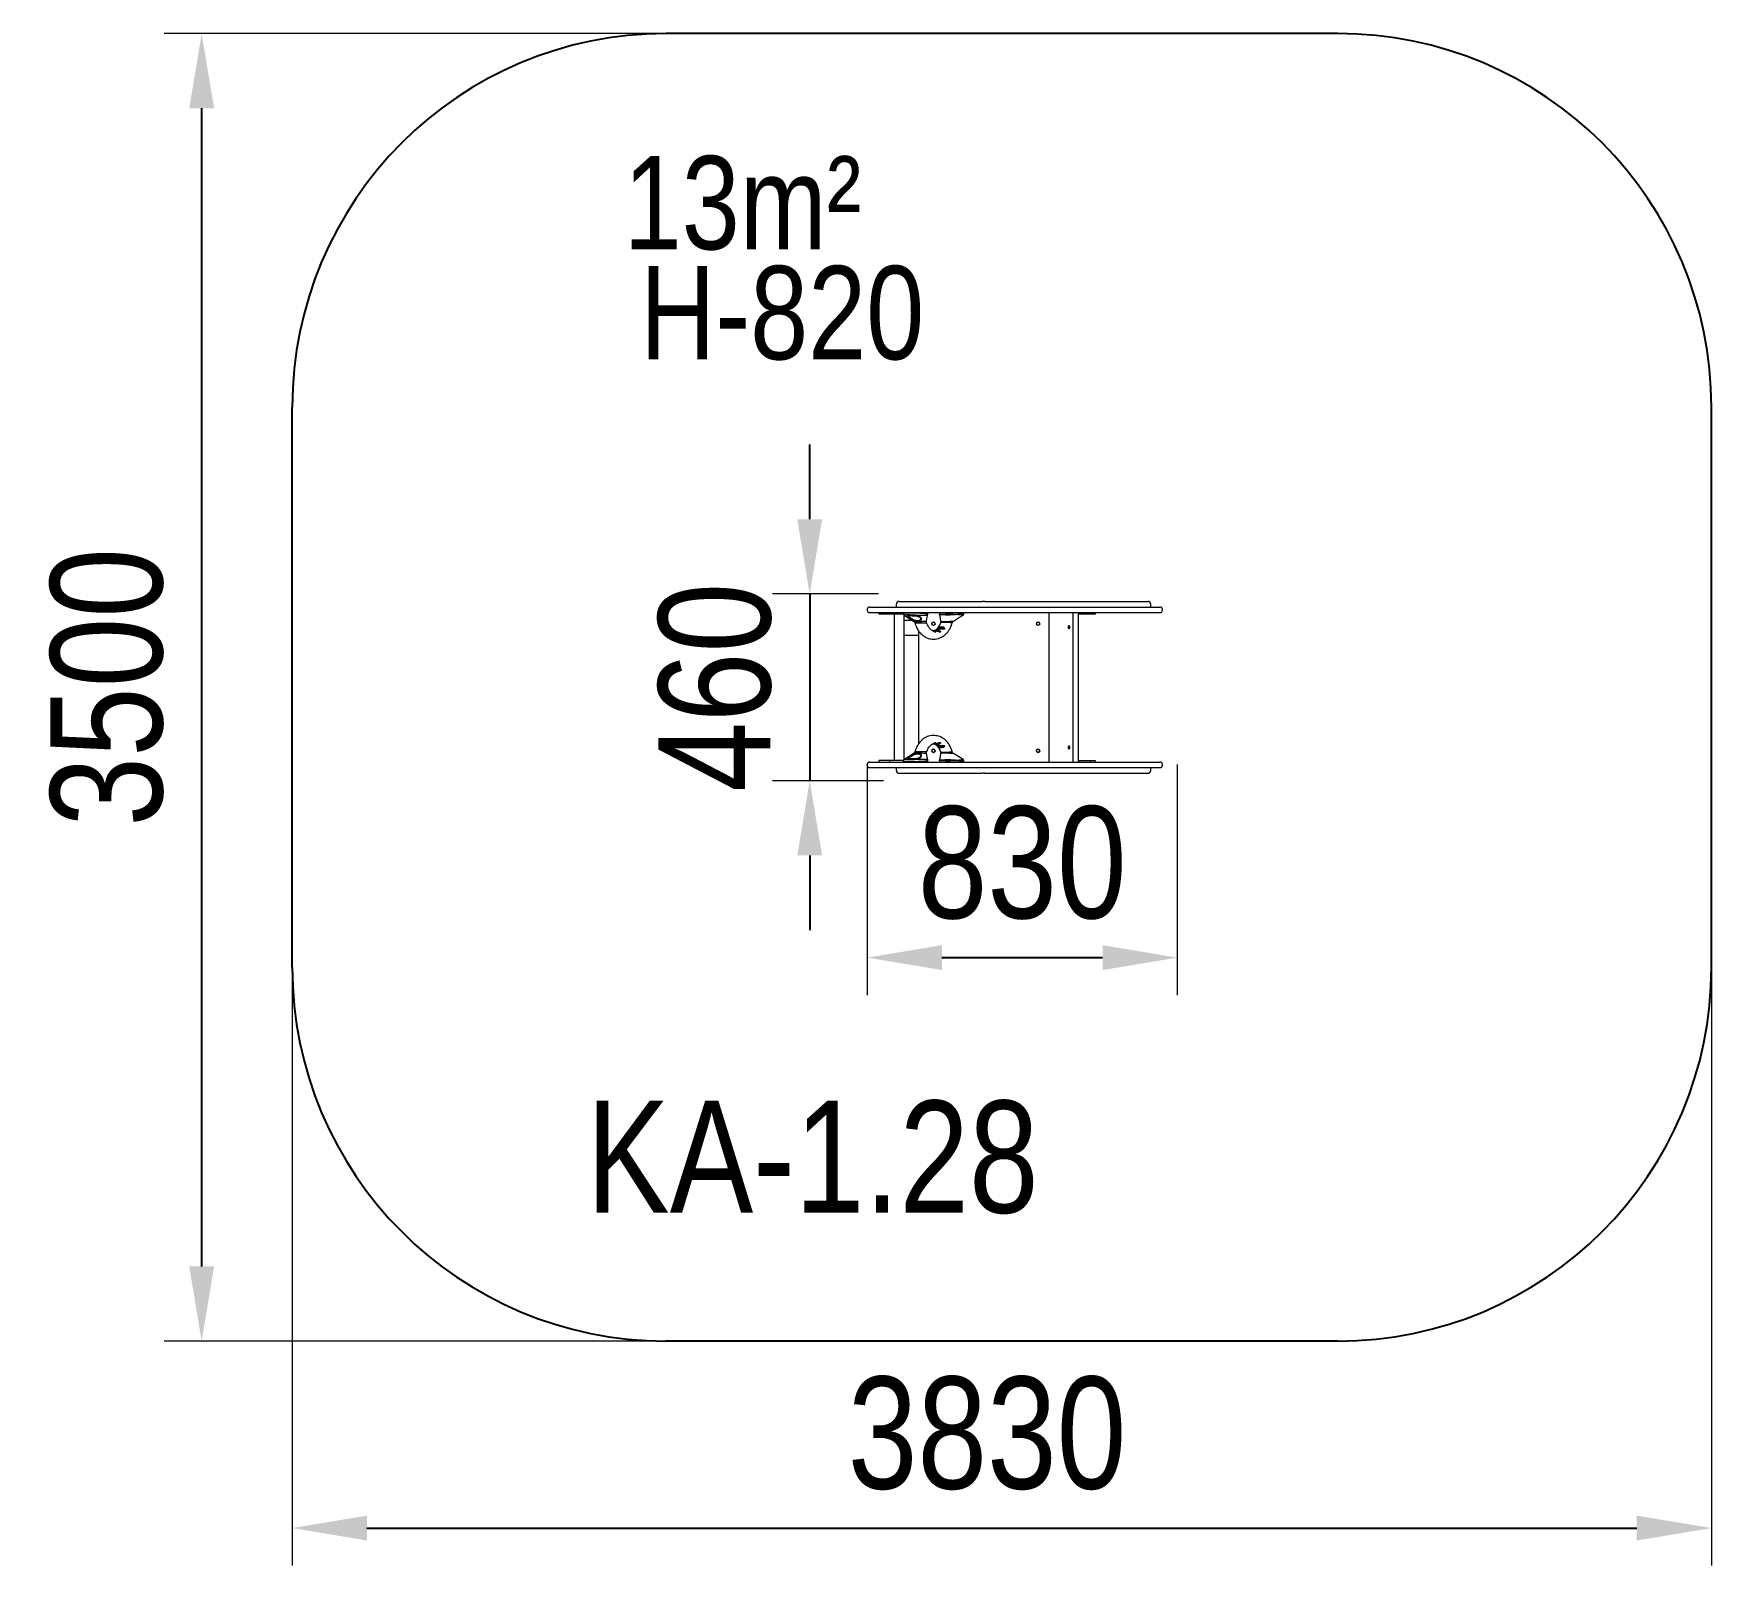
# Model space of a CAD drawing. Header units: millimetres. Extents: x -2634 to 1859, y -2336 to 1765.
import ezdxf

# ---------------------------------------------------------------- set-up
doc = ezdxf.new("R2010")
doc.units = ezdxf.units.MM
for name, color, linetype in [('DIKOM_АРТИКУЛ', 7, 'Continuous'), ('DIKOM_ЗОНА', 90, 'Continuous'), ('DIKOM_ОБЪЕКТ', 7, 'Continuous'), ('DIKOM_РАЗМЕР_ЗОНА', 7, 'Continuous'), ('DIKOM_РАЗМЕР_ОБЪЕКТА', 7, 'Continuous')]:
    doc.layers.add(name, color=color, linetype=linetype)
doc.styles.add('style1', font='arialbd.ttf', dxfattribs={"width": 0.8})
doc.dimstyles.new('1-50', dxfattribs={"dimtxt": 300, "dimasz": 200, "dimexe": 100, "dimexo": 0, "dimgap": 100, "dimtad": 1, "dimtxsty": 'style1', "dimcen": 200, "dimclrd": 7, "dimclre": 7, "dimclrt": 7, "dimadec": 1, "dimazin": 2, "dimtfac": 1, "dimtmove": 0, "dimatfit": 2, "dimfxl": 0, "dimlwd": 25, "dimlwe": 18, "dimarcsym": 0})

msp = doc.modelspace()

# ---------------------------------------------------------------- texts
at = {"layer": 'DIKOM_АРТИКУЛ', "insert": (-1154.237, -1092.098), "char_height": 300, "width": 1373.12348, "attachment_point": 1, "style": 'style1'}
msp.add_mtext('{\\fArial|b0|i0|c204|p34;KA-1.28}', dxfattribs=at)
at = {"layer": 'DIKOM_РАЗМЕР_ОБЪЕКТА', "char_height": 250, "width": 1481.46375, "attachment_point": 1, "style": 'style1'}
for s, insert in [('{\\fArial|b0|i0|c204|p34;13m²}', (-1053.865, 1437)), ('{\\fArial|b0|i0|c204|p34;H-820}', (-1010.112, 1142.54))]:
    msp.add_mtext(s, dxfattribs=dict(at, insert=insert))

# ---------------------------------------------------------------- blocks, each defined once
blk = doc.blocks.new('*D0')
at = {"layer": 'Defpoints', "color": 0, "transparency": 16777216}
for p in [(-401.9, -192.5), (428.1, -192.5), (428.1, -709.1)]:
    blk.add_point(p, dxfattribs=at)
at = {"layer": 'DIKOM_РАЗМЕР_ОБЪЕКТА', "color": 7, "lineweight": 18, "transparency": 16777216}
for p, q in [((-401.9, -192.5), (-401.9, -809.1)), ((428.1, -192.5), (428.1, -809.1))]:
    blk.add_line(p, q, dxfattribs=at)
at = {"layer": 'DIKOM_РАЗМЕР_ОБЪЕКТА', "color": 7, "lineweight": 25, "transparency": 16777216}
blk.add_line((-201.9, -709.1), (228.1, -709.1), dxfattribs=at)
at = {"layer": 'DIKOM_РАЗМЕР_ОБЪЕКТА', "color": 7, "transparency": 16777216}
for points in [[(-201.9, -675.7), (-201.9, -742.4), (-401.9, -709.1)], [(228.1, -675.7), (228.1, -742.4), (428.1, -709.1)]]:
    blk.add_solid(points, dxfattribs=at)
at = {"layer": 'DIKOM_РАЗМЕР_ОБЪЕКТА', "color": 7, "transparency": 16777216, "insert": (13.1, -455.8), "char_height": 300, "attachment_point": 5, "style": 'style1'}
blk.add_mtext('{\\fArial|b0|i0|c204|p34;830}', dxfattribs=at)
blk = doc.blocks.new('*D1')
at = {"layer": 'Defpoints', "color": 0, "transparency": 16777216}
for p in [(-371.5, 264.5), (-555.9, -235.5), (-358.3, -235.5)]:
    blk.add_point(p, dxfattribs=at)
at = {"layer": 'DIKOM_РАЗМЕР_ОБЪЕКТА', "color": 7, "lineweight": 25, "transparency": 16777216}
for p, q in [((-555.9, 464.5), (-555.9, 664.5)), ((-555.9, 264.5), (-555.9, -235.5)), ((-555.9, -435.5), (-555.9, -635.5))]:
    blk.add_line(p, q, dxfattribs=at)
at = {"layer": 'DIKOM_РАЗМЕР_ОБЪЕКТА', "color": 7, "lineweight": 18, "transparency": 16777216}
for p, q in [((-371.5, 264.5), (-655.9, 264.5)), ((-358.3, -235.5), (-655.9, -235.5))]:
    blk.add_line(p, q, dxfattribs=at)
at = {"layer": 'DIKOM_РАЗМЕР_ОБЪЕКТА', "color": 7, "transparency": 16777216}
for points in [[(-589.3, 464.5), (-522.6, 464.5), (-555.9, 264.5)], [(-589.3, -435.5), (-522.6, -435.5), (-555.9, -235.5)]]:
    blk.add_solid(points, dxfattribs=at)
at = {"layer": 'DIKOM_РАЗМЕР_ОБЪЕКТА', "color": 7, "transparency": 16777216, "insert": (-809.1, 14.5), "char_height": 300, "attachment_point": 5, "rotation": 90, "style": 'style1'}
blk.add_mtext('{\\fArial|b0|i0|c204|p34;460}', dxfattribs=at)
blk = doc.blocks.new('*D2')
at = {"layer": 'Defpoints', "color": 0, "transparency": 16777216}
for p in [(-1941.4, -113.9), (1858.6, -113.9), (1858.6, -2236.1)]:
    blk.add_point(p, dxfattribs=at)
at = {"layer": 'DIKOM_РАЗМЕР_ЗОНА', "color": 7, "lineweight": 18, "transparency": 16777216}
for p, q in [((-1941.4, -113.9), (-1941.4, -2336.1)), ((1858.6, -113.9), (1858.6, -2336.1))]:
    blk.add_line(p, q, dxfattribs=at)
at = {"layer": 'DIKOM_РАЗМЕР_ЗОНА', "color": 7, "lineweight": 25, "transparency": 16777216}
blk.add_line((-1741.4, -2236.1), (1658.6, -2236.1), dxfattribs=at)
at = {"layer": 'DIKOM_РАЗМЕР_ЗОНА', "color": 7, "transparency": 16777216}
for points in [[(-1741.4, -2202.7), (-1741.4, -2269.4), (-1941.4, -2236.1)], [(1658.6, -2202.7), (1658.6, -2269.4), (1858.6, -2236.1)]]:
    blk.add_solid(points, dxfattribs=at)
at = {"layer": 'DIKOM_РАЗМЕР_ЗОНА', "color": 7, "transparency": 16777216, "insert": (-81, -1982.8), "char_height": 300, "attachment_point": 5, "style": 'style1'}
blk.add_mtext('{\\fArial|b0|i0|c204|p34;3830}', dxfattribs=at)
blk = doc.blocks.new('*D3')
at = {"layer": 'Defpoints', "color": 0, "transparency": 16777216}
for p in [(-2184, 1764.5), (329.9, 1764.5), (329.9, -1735.5)]:
    blk.add_point(p, dxfattribs=at)
at = {"layer": 'DIKOM_РАЗМЕР_ЗОНА', "color": 7, "lineweight": 18, "transparency": 16777216}
for p, q in [((329.9, 1764.5), (-2284, 1764.5)), ((329.9, -1735.5), (-2284, -1735.5))]:
    blk.add_line(p, q, dxfattribs=at)
at = {"layer": 'DIKOM_РАЗМЕР_ЗОНА', "color": 7, "lineweight": 25, "transparency": 16777216}
blk.add_line((-2184, -1535.5), (-2184, 1564.5), dxfattribs=at)
at = {"layer": 'DIKOM_РАЗМЕР_ЗОНА', "color": 7, "transparency": 16777216}
for points in [[(-2217.4, 1564.5), (-2150.7, 1564.5), (-2184, 1764.5)], [(-2217.4, -1535.5), (-2150.7, -1535.5), (-2184, -1735.5)]]:
    blk.add_solid(points, dxfattribs=at)
at = {"layer": 'DIKOM_РАЗМЕР_ЗОНА', "color": 7, "transparency": 16777216, "insert": (-2437.3, 14.5), "char_height": 300, "attachment_point": 5, "rotation": 90, "style": 'style1'}
blk.add_mtext('{\\fArial|b0|i0|c204|p34;3500}', dxfattribs=at)

# ---------------------------------------------------------------- dimensions: what is measured, and where the dimension line sits
at = {"layer": 'DIKOM_РАЗМЕР_ЗОНА'}
dim = msp.add_linear_dim(base=(-2184.017, 1764.531), p1=(329.936, -1735.469), p2=(329.936, 1764.531), angle=90, text='{\\fArial|b0|i0|c204|p34;3500}', dimstyle='1-50', dxfattribs=at)
dim.commit()
dim.dimension.update_dxf_attribs({"geometry": '*D3', "text_midpoint": (-2184.017, 14.531), "dimtype": 160})
dim = msp.add_linear_dim(base=(1858.626, -2236.059), p1=(-1941.374, -113.876), p2=(1858.626, -113.876), text='{\\fArial|b0|i0|c204|p34;3830}', dimstyle='1-50', dxfattribs=at)
dim.commit()
dim.dimension.update_dxf_attribs({"geometry": '*D2', "text_midpoint": (-81.006, -2236.059), "dimtype": 160})
at = {"layer": 'DIKOM_РАЗМЕР_ОБЪЕКТА'}
dim = msp.add_linear_dim(base=(-555.918, -235.469), p1=(-371.514, 264.531), p2=(-358.253, -235.469), angle=90, text='{\\fArial|b0|i0|c204|p34;460}', dimstyle='1-50', dxfattribs=at)
dim.commit()
dim.dimension.update_dxf_attribs({"geometry": '*D1', "text_midpoint": (-555.918, 14.531), "dimtype": 160})
dim = msp.add_linear_dim(base=(428.125, -709.059), p1=(-401.875, -192.492), p2=(428.125, -192.492), text='{\\fArial|b0|i0|c204|p34;<>}', dimstyle='1-50', dxfattribs=at)
dim.commit()
dim.dimension.update_dxf_attribs({"geometry": '*D0', "text_midpoint": (13.125, -709.059), "dimtype": 160})

# ---------------------------------------------------------------- linework, layer by layer
at = {"layer": 'DIKOM_ЗОНА', "color": 3}
for p, q in [((858.626, 1764.531), (-941.374, 1764.531)), ((-1941.374, -735.469), (-1941.374, 764.531)), ((1858.626, -735.469), (1858.626, 764.531)), ((858.626, -1735.469), (-941.374, -1735.469))]:
    msp.add_line(p, q, dxfattribs=at)
for centre, start, end in [((-941.374, 764.531), 90, 180), ((858.626, 764.531), 0, 90), ((-941.374, -735.469), 180, 270), ((858.626, -735.469), 270, 0)]:
    msp.add_arc(centre, 1000, start, end, dxfattribs=at)
at = {"layer": 'DIKOM_ОБЪЕКТ', "color": 7, "lineweight": 15}
for p, q in [((-394.875, 229.508), (-390.929, 229.508)), ((-390.929, 229.508), (-382.623, 229.508)), ((-382.623, 229.508), (-373.78, 229.508)), ((-373.78, 229.508), (-364.962, 229.508)), ((-364.962, 229.508), (-364.844, 229.508)), ((-364.844, 229.508), (-364.536, 229.508)), ((-364.536, 229.508), (-364.033, 229.508)), ((-364.033, 229.508), (-363.328, 229.508)), ((-363.328, 229.508), (-362.897, 229.508)), ((-362.897, 229.508), (-362.414, 229.508)), ((-362.414, 229.508), (-362.375, 229.508)), ((-362.375, 229.508), (-362.331, 229.508)), ((-362.331, 229.508), (-362.284, 229.508)), ((-362.284, 229.508), (-362.231, 229.508)), ((-362.231, 229.508), (-362.174, 229.508)), ((-362.174, 229.508), (-362.113, 229.508)), ((-362.113, 229.508), (-362.047, 229.508)), ((-362.047, 229.508), (-361.977, 229.508)), ((-361.977, 229.508), (-361.904, 229.508)), ((-361.904, 229.508), (-361.826, 229.508)), ((-361.826, 229.508), (-361.744, 229.508)), ((-361.744, 229.508), (-361.659, 229.508)), ((-361.659, 229.508), (-361.476, 229.508)), ((-361.476, 229.508), (-361.279, 229.508)), ((-361.279, 229.508), (-361.068, 229.508)), ((-361.068, 229.508), (-360.844, 229.508)), ((-360.844, 229.508), (-360.606, 229.508)), ((-360.606, 229.508), (-360.358, 229.508)), ((-360.358, 229.508), (-360.097, 229.508)), ((-360.097, 229.508), (-359.826, 229.508)), ((-359.826, 229.508), (-359.545, 229.508)), ((-359.545, 229.508), (-359.254, 229.508)), ((-359.254, 229.508), (-358.955, 229.508)), ((-358.955, 229.508), (-358.647, 229.508)), ((-358.647, 229.508), (-358.332, 229.508)), ((-358.332, 229.508), (-358.009, 229.508)), ((-358.009, 229.508), (-357.913, 229.508)), ((-357.913, 229.508), (-357.858, 229.508)), ((-357.858, 229.508), (-357.576, 229.508)), ((-357.576, 229.508), (-357.048, 229.508)), ((-357.048, 229.508), (-356.256, 229.508)), ((-356.256, 229.508), (-355.754, 229.508)), ((-355.754, 229.508), (-355.18, 229.508)), ((-355.18, 229.508), (-354.529, 229.508)), ((-354.529, 229.508), (-353.801, 229.508)), ((-353.801, 229.508), (-352.993, 229.508)), ((-352.993, 229.508), (-352.101, 229.508)), ((-352.101, 229.508), (-351.125, 229.508)), ((-351.125, 229.508), (-350.061, 229.508)), ((-350.061, 229.508), (-347.611, 229.508)), ((-347.611, 229.508), (-344.722, 229.508)), ((-344.722, 229.508), (-341.435, 229.508)), ((-341.435, 229.508), (-337.793, 229.508)), ((-337.793, 229.508), (-329.608, 229.508)), ((-329.608, 229.508), (-320.501, 229.508)), ((-323.659, 229.508), (-323.659, 237.508)), ((-320.501, 229.508), (-315.706, 229.508)), ((-316.659, 244.508), (-312.699, 244.508)), ((-316.622, 244.508), (-315.16, 244.508)), ((-315.706, 229.508), (-310.805, 229.508)), ((-312.699, 244.508), (-310.517, 244.508)), ((-310.805, 229.508), (-305.841, 229.508)), ((-310.517, 244.508), (-308.516, 244.508)), ((-308.516, 244.508), (-307.555, 244.508)), ((-307.555, 244.508), (-306.601, 244.508)), ((-306.601, 244.508), (-305.646, 244.508)), ((-305.841, 229.508), (-300.855, 229.508)), ((-305.646, 244.508), (-304.675, 244.508)), ((-304.675, 244.508), (-303.678, 244.508)), ((-303.678, 244.508), (-302.641, 244.508)), ((-302.641, 244.508), (-301.553, 244.508)), ((-301.553, 244.508), (-300.402, 244.508)), ((-300.855, 229.508), (-295.89, 229.508)), ((-300.402, 244.508), (-297.862, 244.508)), ((-297.862, 244.508), (-282.758, 244.508)), ((-295.89, 229.508), (-290.985, 229.508)), ((-290.985, 229.508), (-288.569, 229.508)), ((-288.569, 229.508), (-286.184, 229.508)), ((-286.184, 229.508), (-283.836, 229.508)), ((-283.836, 229.508), (-281.529, 229.508)), ((-282.758, 244.508), (-270.886, 244.508)), ((-281.529, 229.508), (-276.88, 229.508)), ((-276.88, 229.508), (-272.089, 229.508)), ((-272.089, 229.508), (-267.18, 229.508)), ((-270.886, 244.508), (-255.105, 244.508)), ((-267.18, 229.508), (-262.179, 229.508)), ((-262.179, 229.508), (-257.108, 229.508)), ((-257.108, 229.508), (-251.994, 229.508)), ((-255.105, 244.508), (-252.874, 244.508)), ((-252.874, 244.508), (-250.678, 244.508)), ((-251.994, 229.508), (-246.861, 229.508)), ((-250.678, 244.508), (-248.517, 244.508)), ((-248.517, 244.508), (-246.391, 244.508)), ((-246.861, 229.508), (-241.732, 229.508)), ((-246.391, 244.508), (-242.237, 244.508)), ((-242.237, 244.508), (-238.213, 244.508)), ((-241.732, 229.508), (-236.634, 229.508)), ((-238.213, 244.508), (-234.315, 244.508)), ((-236.634, 229.508), (-231.59, 229.508)), ((-234.315, 244.508), (-230.536, 244.508)), ((-231.59, 229.508), (-226.624, 229.508)), ((-230.536, 244.508), (-223.321, 244.508)), ((-226.624, 229.508), (-221.763, 229.508)), ((-223.321, 244.508), (-216.53, 244.508)), ((-221.763, 229.508), (-217.029, 229.508)), ((-217.029, 229.508), (-212.448, 229.508)), ((-216.53, 244.508), (-210.124, 244.508)), ((-212.448, 229.508), (-208.044, 229.508)), ((-210.124, 244.508), (-198.316, 244.508)), ((-208.044, 229.508), (-203.842, 229.508)), ((-203.842, 229.508), (-201.809, 229.508)), ((-201.809, 229.508), (-199.801, 229.508)), ((-199.801, 229.508), (-197.818, 229.508)), ((-198.316, 244.508), (-177.647, 244.508)), ((-197.818, 229.508), (-195.86, 229.508)), ((-195.86, 229.508), (-193.928, 229.508)), ((-193.928, 229.508), (-192.02, 229.508)), ((-192.02, 229.508), (-188.278, 229.508)), ((-188.278, 229.508), (-184.633, 229.508)), ((-184.633, 229.508), (-181.084, 229.508)), ((-181.084, 229.508), (-174.268, 229.508)), ((-177.647, 244.508), (-172.872, 244.508)), ((-174.268, 229.508), (-161.724, 229.508)), ((-172.872, 244.508), (-168.177, 244.508)), ((-168.177, 244.508), (-165.847, 244.508)), ((-165.847, 244.508), (-163.523, 244.508)), ((-163.523, 244.508), (-162.362, 244.508)), ((-162.362, 244.508), (-161.2, 244.508)), ((-161.724, 229.508), (-158.808, 229.508)), ((-161.2, 244.508), (-160.037, 244.508)), ((-160.037, 244.508), (-158.874, 244.508)), ((-158.874, 244.508), (-156.603, 244.508)), ((-158.808, 229.508), (-155.975, 229.508)), ((-156.603, 244.508), (-154.445, 244.508)), ((-155.975, 229.508), (-154.59, 229.508)), ((-154.59, 229.508), (-153.226, 229.508)), ((-154.445, 244.508), (-152.387, 244.508)), ((-153.226, 229.508), (-151.882, 229.508)), ((-152.387, 244.508), (-150.419, 244.508)), ((-151.882, 229.508), (-151.218, 229.508)), ((-151.218, 229.508), (-150.559, 229.508)), ((-150.559, 229.508), (-149.893, 229.508)), ((-150.419, 244.508), (-148.53, 244.508)), ((-149.893, 229.508), (-149.208, 229.508)), ((-149.208, 229.508), (-148.505, 229.508)), ((-148.53, 244.508), (-146.709, 244.508)), ((-148.505, 229.508), (-147.784, 229.508)), ((-147.784, 229.508), (-147.046, 229.508)), ((-147.046, 229.508), (-146.289, 229.508)), ((-146.709, 244.508), (-144.943, 244.508)), ((-146.289, 229.508), (-145.515, 229.508)), ((-145.515, 229.508), (-144.726, 229.508)), ((-144.943, 244.508), (-144.079, 244.508)), ((-144.726, 229.508), (-143.919, 229.508)), ((-144.079, 244.508), (-143.224, 244.508)), ((-143.919, 229.508), (-143.095, 229.508)), ((-143.224, 244.508), (-141.539, 244.508)), ((-143.095, 229.508), (-142.641, 229.508)), ((-142.641, 229.508), (-141.539, 229.508)), ((-141.539, 244.508), (-139.877, 244.508)), ((-141.539, 229.508), (-139.877, 229.508)), ((-139.877, 244.508), (-138.227, 244.508)), ((-139.877, 229.508), (-138.227, 229.508)), ((-138.227, 244.508), (-136.579, 244.508)), ((-138.227, 229.508), (-136.579, 229.508)), ((-136.579, 244.508), (-133.241, 244.508)), ((-136.579, 229.508), (-133.241, 229.508)), ((-133.241, 244.508), (-129.774, 244.508)), ((-133.241, 229.508), (-129.774, 229.508)), ((-129.774, 244.508), (-126.091, 244.508)), ((-129.774, 229.508), (-126.091, 229.508)), ((-126.091, 244.508), (-122.102, 244.508)), ((-126.091, 229.508), (-122.102, 229.508)), ((-122.102, 244.508), (-119.964, 244.508)), ((-122.102, 229.508), (-119.964, 229.508)), ((-119.964, 244.508), (-117.718, 244.508)), ((-119.964, 229.508), (-119.675, 229.508)), ((-119.675, 229.508), (-116.956, 229.508)), ((-117.718, 244.508), (-115.351, 244.508)), ((-116.956, 229.508), (-112.307, 229.508)), ((-115.351, 244.508), (-112.851, 244.508)), ((-112.851, 244.508), (-110.209, 244.508)), ((-112.307, 229.508), (-102.689, 229.508)), ((-110.209, 244.508), (-107.412, 244.508)), ((-107.412, 244.508), (-104.452, 244.508)), ((-104.452, 244.508), (-101.314, 244.508)), ((-102.689, 229.508), (-80.06, 229.508)), ((-101.314, 244.508), (-97.989, 244.508)), ((-97.989, 244.508), (-94.466, 244.508)), ((-86.781, 244.508), (-94.466, 244.508)), ((-86.781, 244.508), (-82.904, 244.508)), ((-82.904, 244.508), (-78.313, 244.508)), ((-80.06, 229.508), (-73.546, 229.508)), ((-78.313, 244.508), (-67.362, 244.508)), ((-73.546, 229.508), (-68.012, 229.508)), ((-68.012, 229.508), (-62.188, 229.508)), ((-67.362, 244.508), (-41.024, 244.508)), ((-62.188, 229.508), (-56.136, 229.508)), ((-56.136, 229.508), (-49.92, 229.508)), ((-49.92, 229.508), (-37.249, 229.508)), ((-41.024, 244.508), (-13.787, 244.508)), ((-37.249, 229.508), (-24.679, 229.508)), ((-24.679, 229.508), (-12.716, 229.508)), ((-13.787, 244.508), (-1.713, 244.508)), ((-12.716, 229.508), (-1.865, 229.508)), ((-1.865, 229.508), (7.367, 229.508)), ((-1.713, 244.508), (3.609, 244.508)), ((3.609, 244.508), (8.329, 244.508)), ((7.367, 229.508), (9.746, 229.508)), ((8.329, 244.508), (10.708, 244.508)), ((9.746, 229.508), (12.484, 229.508)), ((10.708, 244.508), (13.446, 244.508)), ((12.484, 229.508), (15.563, 229.508)), ((13.446, 244.508), (16.525, 244.508)), ((15.563, 229.508), (18.964, 229.508)), ((16.525, 244.508), (19.926, 244.508)), ((18.964, 229.508), (26.657, 229.508)), ((19.926, 244.508), (27.62, 244.508)), ((26.657, 229.508), (35.418, 229.508)), ((27.62, 244.508), (36.38, 244.508)), ((35.418, 229.508), (45.097, 229.508)), ((36.38, 244.508), (46.059, 244.508)), ((45.097, 229.508), (55.547, 229.508)), ((46.059, 244.508), (56.509, 244.508)), ((55.547, 229.508), (66.619, 229.508)), ((56.509, 244.508), (67.581, 244.508)), ((66.619, 229.508), (78.167, 229.508)), ((67.581, 244.508), (79.129, 244.508)), ((78.167, 229.508), (90.042, 229.508)), ((79.129, 244.508), (91.004, 244.508)), ((90.042, 229.508), (102.097, 229.508)), ((91.004, 244.508), (103.059, 244.508)), ((102.097, 229.508), (102.257, 229.508)), ((102.257, 229.508), (103.059, 229.508)), ((103.059, 244.508), (115.145, 244.508)), ((103.059, 229.508), (115.145, 229.508)), ((115.145, 244.508), (127.115, 244.508)), ((115.145, 229.508), (127.115, 229.508)), ((127.115, 244.508), (138.822, 244.508)), ((127.115, 229.508), (138.822, 229.508)), ((138.822, 244.508), (150.116, 244.508)), ((138.822, 229.508), (150.116, 229.508)), ((150.116, 244.508), (155.563, 244.508)), ((150.116, 229.508), (155.563, 229.508)), ((155.563, 244.508), (160.851, 244.508)), ((155.563, 229.508), (160.851, 229.508)), ((160.851, 244.508), (165.962, 244.508)), ((160.851, 229.508), (165.962, 229.508)), ((165.962, 244.508), (170.879, 244.508)), ((165.962, 229.508), (170.879, 229.508)), ((170.879, 244.508), (174.356, 244.508)), ((170.879, 229.508), (174.356, 229.508)), ((174.356, 244.508), (177.657, 244.508)), ((174.356, 229.508), (177.657, 229.508)), ((177.657, 244.508), (180.791, 244.508)), ((177.657, 229.508), (180.791, 229.508)), ((180.791, 244.508), (183.772, 244.508)), ((180.791, 229.508), (183.772, 229.508)), ((183.772, 244.508), (186.612, 244.508)), ((183.772, 229.508), (186.612, 229.508)), ((186.612, 244.508), (189.322, 244.508)), ((186.612, 229.508), (189.322, 229.508)), ((189.322, 244.508), (194.406, 244.508)), ((189.322, 229.508), (194.406, 229.508)), ((194.406, 244.508), (199.123, 244.508)), ((194.406, 229.508), (199.123, 229.508)), ((199.123, 244.508), (203.569, 244.508)), ((199.123, 229.508), (203.569, 229.508)), ((203.569, 244.508), (212.045, 244.508)), ((203.569, 229.508), (212.045, 229.508)), ((212.045, 244.508), (230.081, 244.508)), ((212.045, 229.508), (230.081, 229.508)), ((230.081, 244.508), (241.213, 244.508)), ((230.081, 229.508), (241.213, 229.508)), ((241.213, 244.508), (247.652, 244.508)), ((241.213, 229.508), (247.652, 229.508)), ((247.652, 244.508), (254.803, 244.508)), ((247.652, 229.508), (254.803, 229.508)), ((254.803, 244.508), (258.927, 244.508)), ((254.803, 229.508), (258.927, 229.508)), ((258.927, 244.508), (263.02, 244.508)), ((258.927, 229.508), (263.02, 229.508)), ((263.02, 244.508), (267.095, 244.508)), ((263.02, 229.508), (267.095, 229.508)), ((267.095, 244.508), (271.165, 244.508)), ((267.095, 229.508), (271.165, 229.508)), ((271.165, 244.508), (275.24, 244.508)), ((271.165, 229.508), (275.24, 229.508)), ((275.24, 244.508), (279.335, 244.508)), ((275.24, 229.508), (279.335, 229.508)), ((279.335, 244.508), (283.461, 244.508)), ((279.335, 229.508), (283.461, 229.508)), ((283.461, 244.508), (287.63, 244.508)), ((283.461, 229.508), (287.63, 229.508)), ((287.63, 244.508), (291.856, 244.508)), ((287.63, 229.508), (291.856, 229.508)), ((291.856, 244.508), (296.149, 244.508)), ((291.856, 229.508), (296.149, 229.508)), ((296.149, 244.508), (304.991, 244.508)), ((296.149, 229.508), (304.991, 229.508)), ((304.991, 244.508), (324.038, 244.508)), ((304.991, 229.508), (324.038, 229.508)), ((324.038, 244.508), (325.184, 244.508)), ((324.038, 229.508), (325.184, 229.508)), ((325.184, 244.508), (326.314, 244.508)), ((325.184, 229.508), (326.314, 229.508)), ((326.314, 244.508), (327.427, 244.508)), ((326.314, 229.508), (327.427, 229.508)), ((327.427, 244.508), (328.525, 244.508)), ((327.427, 229.508), (328.525, 229.508)), ((328.525, 244.508), (330.667, 244.508)), ((328.525, 229.508), (330.667, 229.508)), ((330.667, 244.508), (332.741, 244.508)), ((330.667, 229.508), (332.741, 229.508)), ((332.741, 244.508), (334.744, 244.508)), ((332.741, 229.508), (334.744, 229.508)), ((334.744, 244.508), (336.674, 244.508)), ((334.744, 229.508), (336.674, 229.508)), ((336.674, 244.508), (338.529, 244.508)), ((336.674, 229.508), (338.529, 229.508)), ((338.529, 244.508), (340.307, 244.508)), ((338.529, 229.508), (340.307, 229.508)), ((340.307, 244.508), (342.008, 244.508)), ((340.307, 229.508), (342.008, 229.508)), ((342.008, 244.508), (343.627, 244.508)), ((342.008, 229.508), (343.627, 229.508)), ((343.627, 244.508), (345.165, 244.508)), ((343.627, 229.508), (345.165, 229.508)), ((345.165, 244.508), (346.618, 244.508)), ((345.165, 229.508), (346.618, 229.508)), ((346.618, 244.508), (347.985, 244.508)), ((346.618, 229.508), (347.985, 229.508)), ((347.985, 244.508), (349.265, 244.508)), ((347.985, 229.508), (349.265, 229.508)), ((349.265, 244.508), (350.091, 244.508)), ((349.265, 229.508), (350.454, 229.508)), ((350.454, 229.508), (351.553, 229.508)), ((351.553, 229.508), (353.467, 229.508)), ((353.467, 229.508), (354.994, 229.508)), ((354.994, 229.508), (355.606, 229.508)), ((355.606, 229.508), (356.116, 229.508)), ((356.116, 229.508), (356.521, 229.508)), ((356.521, 229.508), (356.82, 229.508)), ((356.82, 229.508), (357.011, 229.508)), ((357.011, 229.508), (357.091, 229.508)), ((357.091, 229.508), (357.091, 237.508)), ((357.091, 229.508), (358.509, 229.508)), ((358.509, 229.508), (363.211, 229.508)), ((363.211, 229.508), (367.812, 229.508)), ((367.812, 229.508), (372.242, 229.508)), ((372.242, 229.508), (376.437, 229.508)), ((376.437, 229.508), (381.825, 229.508)), ((-401.875, 221.508), (-401.875, 222.508)), ((-394.875, 214.508), (-382.623, 214.508)), ((-382.623, 214.508), (-373.78, 214.508)), ((-373.78, 214.508), (-364.962, 214.508)), ((-370.95, 214.508), (-370.95, 210.508)), ((-340.95, 210.508), (-370.95, 210.508)), ((-364.962, 214.508), (-364.844, 214.508)), ((-364.844, 214.508), (-364.536, 214.508)), ((-364.536, 214.508), (-364.033, 214.508)), ((-364.033, 214.508), (-363.328, 214.508)), ((-363.328, 214.508), (-362.897, 214.508)), ((-362.897, 214.508), (-362.414, 214.508)), ((-362.414, 214.508), (-362.375, 214.508)), ((-362.375, 214.508), (-362.331, 214.508)), ((-362.331, 214.508), (-362.284, 214.508)), ((-362.284, 214.508), (-362.231, 214.508)), ((-362.231, 214.508), (-362.174, 214.508)), ((-362.174, 214.508), (-362.113, 214.508)), ((-362.113, 214.508), (-362.047, 214.508)), ((-362.047, 214.508), (-361.977, 214.508)), ((-361.977, 214.508), (-361.904, 214.508)), ((-361.904, 214.508), (-361.826, 214.508)), ((-361.826, 214.508), (-361.744, 214.508)), ((-361.744, 214.508), (-361.659, 214.508)), ((-361.659, 214.508), (-361.476, 214.508)), ((-361.476, 214.508), (-361.279, 214.508)), ((-361.279, 214.508), (-361.068, 214.508)), ((-361.068, 214.508), (-360.844, 214.508)), ((-360.844, 214.508), (-360.606, 214.508)), ((-360.606, 214.508), (-360.358, 214.508)), ((-360.358, 214.508), (-360.097, 214.508)), ((-360.097, 214.508), (-359.826, 214.508)), ((-359.826, 214.508), (-359.545, 214.508)), ((-359.545, 214.508), (-359.254, 214.508)), ((-359.254, 214.508), (-358.955, 214.508)), ((-358.955, 214.508), (-358.647, 214.508)), ((-358.647, 214.508), (-358.332, 214.508)), ((-358.332, 214.508), (-358.009, 214.508)), ((-358.009, 214.508), (-357.913, 214.508)), ((-357.913, 214.508), (-357.858, 214.508)), ((-357.858, 214.508), (-357.576, 214.508)), ((-357.576, 214.508), (-357.048, 214.508)), ((-357.048, 214.508), (-356.256, 214.508)), ((-356.256, 214.508), (-355.754, 214.508)), ((-355.754, 214.508), (-355.18, 214.508)), ((-355.18, 214.508), (-354.529, 214.508)), ((-354.529, 214.508), (-353.801, 214.508)), ((-353.801, 214.508), (-352.993, 214.508)), ((-352.993, 214.508), (-352.101, 214.508)), ((-352.101, 214.508), (-351.125, 214.508)), ((-351.125, 214.508), (-350.061, 214.508)), ((-350.061, 214.508), (-347.611, 214.508)), ((-347.611, 214.508), (-344.722, 214.508)), ((-344.722, 214.508), (-341.435, 214.508)), ((-341.435, 214.508), (-337.793, 214.508)), ((-340.95, 210.508), (-340.95, 214.508)), ((-305.394, 210.508), (-340.95, 210.508)), ((-337.793, 214.508), (-329.608, 214.508)), ((-329.809, 210.508), (-329.809, -181.492)), ((-329.608, 214.508), (-320.501, 214.508)), ((-320.501, 214.508), (-315.706, 214.508)), ((-315.706, 214.508), (-310.805, 214.508)), ((-310.805, 214.508), (-305.841, 214.508)), ((-305.841, 214.508), (-300.855, 214.508)), ((-305.765, 214.008), (-305.765, 212.276)), ((-289.265, 214.008), (-305.765, 214.008)), ((-302.809, -178.587), (-302.809, 207.603)), ((-302.809, 194.508), (-282.501, 194.508)), ((-300.855, 214.508), (-295.89, 214.508)), ((-295.89, 214.508), (-290.985, 214.508)), ((-290.985, 214.508), (-288.569, 214.508)), ((-290.128, 203.343), (-290.487, 203.639)), ((-239.765, 214.008), (-289.265, 214.008)), ((-288.744, 214.508), (-289.015, 214.508)), ((-288.569, 214.508), (-286.184, 214.508)), ((-286.184, 214.508), (-283.836, 214.508)), ((-283.836, 214.508), (-281.529, 214.508)), ((-281.529, 214.508), (-276.88, 214.508)), ((-276.88, 214.508), (-272.089, 214.508)), ((-272.089, 214.508), (-267.18, 214.508)), ((-267.18, 214.508), (-262.179, 214.508)), ((-262.179, 214.508), (-257.108, 214.508)), ((-257.108, 214.508), (-251.994, 214.508)), ((-251.994, 214.508), (-246.861, 214.508)), ((-246.861, 214.508), (-241.732, 214.508)), ((-242.998, 187.502), (-242.982, 187.477)), ((-241.732, 214.508), (-236.634, 214.508)), ((-239.897, 208.949), (-239.868, 209.017)), ((-239.848, 210.01), (-239.856, 210.064)), ((-239.765, 210.01), (-239.765, 214.008)), ((-236.634, 214.508), (-231.59, 214.508)), ((-231.59, 214.508), (-226.624, 214.508)), ((-226.624, 214.508), (-221.763, 214.508)), ((-221.763, 214.508), (-217.029, 214.508)), ((-217.029, 214.508), (-212.448, 214.508)), ((-212.448, 214.508), (-208.044, 214.508)), ((-208.765, 214.008), (-208.765, 210.009)), ((-192.265, 214.008), (-208.765, 214.008)), ((-208.219, 214.508), (-208.224, 214.508)), ((-208.044, 214.508), (-203.842, 214.508)), ((-205.531, 187.5), (-205.553, 187.464)), ((-203.842, 214.508), (-201.809, 214.508)), ((-201.809, 214.508), (-199.801, 214.508)), ((-199.801, 214.508), (-197.818, 214.508)), ((-197.818, 214.508), (-195.86, 214.508)), ((-195.86, 214.508), (-193.928, 214.508)), ((-193.928, 214.508), (-192.02, 214.508)), ((-142.765, 214.008), (-192.265, 214.008)), ((-192.02, 214.508), (-188.278, 214.508)), ((-188.278, 214.508), (-184.633, 214.508)), ((-184.633, 214.508), (-181.084, 214.508)), ((-181.084, 214.508), (-174.268, 214.508)), ((-174.268, 214.508), (-161.724, 214.508)), ((-165.557, 209.508), (-165.39, 209.508)), ((-161.724, 214.508), (-158.808, 214.508)), ((-158.808, 214.508), (-155.975, 214.508)), ((-155.975, 214.508), (-154.59, 214.508)), ((-154.59, 214.508), (-153.226, 214.508)), ((-153.226, 214.508), (-151.882, 214.508)), ((-151.882, 214.508), (-151.218, 214.508)), ((-151.218, 214.508), (-150.559, 214.508)), ((-150.559, 214.508), (-149.893, 214.508)), ((-149.893, 214.508), (-149.208, 214.508)), ((-149.208, 214.508), (-148.505, 214.508)), ((-148.505, 214.508), (-147.784, 214.508)), ((-147.784, 214.508), (-147.046, 214.508)), ((-147.046, 214.508), (-146.289, 214.508)), ((-146.289, 214.508), (-145.515, 214.508)), ((-145.515, 214.508), (-144.726, 214.508)), ((-145.141, 207.986), (-145.142, 207.982)), ((-144.726, 214.508), (-143.919, 214.508)), ((-143.919, 214.508), (-143.095, 214.508)), ((-143.744, 214.508), (-143.298, 214.508)), ((-143.095, 214.508), (-142.257, 214.508)), ((-142.765, 212.275), (-142.765, 214.008)), ((-142.257, 214.508), (-141.402, 214.508)), ((-141.402, 214.508), (-140.532, 214.508)), ((-140.532, 214.508), (-139.646, 214.508)), ((-139.646, 214.508), (-137.832, 214.508)), ((-137.832, 214.508), (-135.961, 214.508)), ((-135.961, 214.508), (-134.035, 214.508)), ((-134.035, 214.508), (-132.058, 214.508)), ((-132.058, 214.508), (-130.03, 214.508)), ((-130.03, 214.508), (-127.956, 214.508)), ((-127.956, 214.508), (-125.836, 214.508)), ((-125.836, 214.508), (-121.472, 214.508)), ((-121.472, 214.508), (-116.956, 214.508)), ((-116.956, 214.508), (-112.307, 214.508)), ((-112.307, 214.508), (-102.689, 214.508)), ((-102.689, 214.508), (-80.06, 214.508)), ((-80.06, 214.508), (-73.546, 214.508)), ((-73.546, 214.508), (-68.012, 214.508)), ((-68.012, 214.508), (-62.188, 214.508)), ((-62.188, 214.508), (-56.136, 214.508)), ((-56.136, 214.508), (-49.92, 214.508)), ((-49.92, 214.508), (-37.249, 214.508)), ((-37.249, 214.508), (-24.679, 214.508)), ((-24.679, 214.508), (-12.716, 214.508)), ((-12.716, 214.508), (-1.865, 214.508)), ((-1.865, 214.508), (7.367, 214.508)), ((7.367, 214.508), (9.746, 214.508)), ((9.746, 214.508), (12.484, 214.508)), ((12.484, 214.508), (15.563, 214.508)), ((15.563, 214.508), (18.964, 214.508)), ((18.964, 214.508), (26.657, 214.508)), ((26.657, 214.508), (35.418, 214.508)), ((35.418, 214.508), (45.097, 214.508)), ((45.097, 214.508), (55.547, 214.508)), ((55.547, 214.508), (66.619, 214.508)), ((66.619, 214.508), (78.167, 214.508)), ((78.167, 214.508), (90.042, 214.508)), ((85.441, -185.391), (85.441, 214.508)), ((90.042, 214.508), (102.097, 214.508)), ((102.097, 214.508), (114.183, 214.508)), ((114.183, 214.508), (126.153, 214.508)), ((126.153, 214.508), (137.86, 214.508)), ((137.86, 214.508), (149.154, 214.508)), ((148.883, 214.508), (148.883, -185.492)), ((149.154, 214.508), (154.601, 214.508)), ((154.601, 214.508), (159.889, 214.508)), ((159.889, 214.508), (165, 214.508)), ((163.371, 214.508), (163.371, -185.492)), ((163.371, 211.506), (163.473, 211.508)), ((163.473, 211.508), (196.314, 211.508)), ((165, 214.508), (169.917, 214.508)), ((169.917, 214.508), (173.395, 214.508)), ((173.395, 214.508), (176.695, 214.508)), ((176.695, 214.508), (179.829, 214.508)), ((179.829, 214.508), (182.81, 214.508)), ((182.81, 214.508), (185.649, 214.508)), ((185.649, 214.508), (188.36, 214.508)), ((188.36, 214.508), (193.445, 214.508)), ((193.445, 214.508), (198.161, 214.508)), ((196.314, 214.508), (196.314, 211.508)), ((196.314, 211.508), (209.656, 211.508)), ((198.161, 214.508), (202.607, 214.508)), ((202.607, 214.508), (211.083, 214.508)), ((209.656, 211.508), (209.656, 214.508)), ((211.083, 214.508), (229.119, 214.508)), ((229.119, 214.508), (240.251, 214.508)), ((240.251, 214.508), (246.69, 214.508)), ((246.69, 214.508), (253.841, 214.508)), ((253.841, 214.508), (257.965, 214.508)), ((257.965, 214.508), (262.058, 214.508)), ((262.058, 214.508), (266.133, 214.508)), ((266.133, 214.508), (270.202, 214.508)), ((270.202, 214.508), (274.278, 214.508)), ((274.278, 214.508), (278.373, 214.508)), ((278.373, 214.508), (282.499, 214.508)), ((282.499, 214.508), (286.668, 214.508)), ((286.668, 214.508), (290.893, 214.508)), ((290.893, 214.508), (295.187, 214.508)), ((295.187, 214.508), (304.029, 214.508)), ((304.029, 214.508), (323.076, 214.508)), ((323.076, 214.508), (324.222, 214.508)), ((324.222, 214.508), (325.352, 214.508)), ((325.352, 214.508), (326.465, 214.508)), ((326.465, 214.508), (327.562, 214.508)), ((327.562, 214.508), (329.706, 214.508)), ((329.706, 214.508), (331.779, 214.508)), ((331.779, 214.508), (333.782, 214.508)), ((333.782, 214.508), (335.712, 214.508)), ((335.712, 214.508), (337.567, 214.508)), ((337.567, 214.508), (339.345, 214.508)), ((339.345, 214.508), (341.045, 214.508)), ((341.045, 214.508), (342.665, 214.508)), ((342.665, 214.508), (344.203, 214.508)), ((344.203, 214.508), (345.656, 214.508)), ((345.656, 214.508), (347.023, 214.508)), ((347.023, 214.508), (348.302, 214.508)), ((348.302, 214.508), (349.493, 214.508)), ((349.493, 214.508), (350.591, 214.508)), ((350.591, 214.508), (352.505, 214.508)), ((352.505, 214.508), (354.031, 214.508)), ((354.031, 214.508), (354.644, 214.508)), ((354.644, 214.508), (355.154, 214.508)), ((355.154, 214.508), (355.559, 214.508)), ((355.559, 214.508), (355.859, 214.508)), ((355.859, 214.508), (356.049, 214.508)), ((356.049, 214.508), (356.13, 214.508)), ((356.13, 214.508), (358.509, 214.508)), ((358.509, 214.508), (363.211, 214.508)), ((363.211, 214.508), (367.812, 214.508)), ((367.812, 214.508), (372.242, 214.508)), ((372.242, 214.508), (376.437, 214.508)), ((376.437, 214.508), (381.825, 214.508)), ((388.825, 221.508), (388.825, 222.508)), ((-302.809, 154.508), (-264.559, 154.508)), ((-264.559, 165.862), (-264.559, -136.853)), ((-226.858, 166.098), (-227.038, 166.179)), ((-224.656, 165.527), (-225.706, 165.567)), ((-221.555, 166.179), (-222.856, 165.554)), ((-303.397, -178.97), (-303.392, -178.966)), ((-290.487, -174.62), (-290.105, -174.305)), ((-277.533, -162.308), (-277.53, -162.316)), ((-242.978, -158.448), (-242.992, -158.469)), ((-227.091, -137.181), (-226.061, -136.743)), ((-225.786, -136.542), (-224.664, -136.511)), ((-223.874, -136.51), (-223.342, -136.509)), ((-223.001, -136.458), (-221.649, -137.121)), ((-219.645, -137.89), (-221.678, -137.101)), ((-219.826, -136.611), (-220.315, -136.488)), ((-205.548, -158.46), (-205.517, -158.51)), ((-201.657, -141.529), (-201.336, -141.525)), ((-401.875, -193.492), (-401.875, -192.492)), ((-394.875, -185.492), (-390.929, -185.492)), ((-394.875, -200.492), (-390.929, -200.492)), ((-390.929, -185.492), (-382.623, -185.492)), ((-390.929, -200.492), (-382.623, -200.492)), ((-382.623, -185.492), (-373.78, -185.492)), ((-382.623, -200.492), (-373.78, -200.492)), ((-373.78, -185.492), (-364.962, -185.492)), ((-373.78, -200.492), (-364.962, -200.492)), ((-370.95, -181.492), (-370.95, -185.492)), ((-340.95, -181.492), (-370.95, -181.492)), ((-364.962, -185.492), (-364.844, -185.492)), ((-364.962, -200.492), (-364.844, -200.492)), ((-364.844, -185.492), (-364.536, -185.492)), ((-364.844, -200.492), (-364.536, -200.492)), ((-364.536, -185.492), (-364.033, -185.492)), ((-364.536, -200.492), (-364.033, -200.492)), ((-364.033, -185.492), (-363.328, -185.492)), ((-364.033, -200.492), (-363.328, -200.492)), ((-363.328, -185.492), (-362.897, -185.492)), ((-363.328, -200.492), (-362.897, -200.492)), ((-362.897, -185.492), (-362.414, -185.492)), ((-362.897, -200.492), (-362.414, -200.492)), ((-362.414, -185.492), (-362.375, -185.492)), ((-362.414, -200.492), (-362.375, -200.492)), ((-362.375, -185.492), (-362.331, -185.492)), ((-362.375, -200.492), (-362.331, -200.492)), ((-362.331, -185.492), (-362.284, -185.492)), ((-362.331, -200.492), (-362.284, -200.492)), ((-362.284, -185.492), (-362.231, -185.492)), ((-362.284, -200.492), (-362.231, -200.492)), ((-362.231, -185.492), (-362.174, -185.492)), ((-362.231, -200.492), (-362.174, -200.492)), ((-362.174, -185.492), (-362.113, -185.492)), ((-362.174, -200.492), (-362.113, -200.492)), ((-362.113, -185.492), (-362.047, -185.492)), ((-362.113, -200.492), (-362.047, -200.492)), ((-362.047, -185.492), (-361.977, -185.492)), ((-362.047, -200.492), (-361.977, -200.492)), ((-361.977, -185.492), (-361.904, -185.492)), ((-361.977, -200.492), (-361.904, -200.492)), ((-361.904, -185.492), (-361.826, -185.492)), ((-361.904, -200.492), (-361.826, -200.492)), ((-361.826, -185.492), (-361.744, -185.492)), ((-361.826, -200.492), (-361.744, -200.492)), ((-361.744, -185.492), (-361.659, -185.492)), ((-361.744, -200.492), (-361.659, -200.492)), ((-361.659, -185.492), (-361.476, -185.492)), ((-361.659, -200.492), (-361.476, -200.492)), ((-361.476, -185.492), (-361.279, -185.492)), ((-361.476, -200.492), (-361.279, -200.492)), ((-361.279, -185.492), (-361.068, -185.492)), ((-361.279, -200.492), (-361.068, -200.492)), ((-361.068, -185.492), (-360.844, -185.492)), ((-361.068, -200.492), (-360.844, -200.492)), ((-360.844, -185.492), (-360.606, -185.492)), ((-360.844, -200.492), (-360.606, -200.492)), ((-360.606, -185.492), (-360.358, -185.492)), ((-360.606, -200.492), (-360.358, -200.492)), ((-360.358, -185.492), (-360.097, -185.492)), ((-360.358, -200.492), (-360.097, -200.492)), ((-360.097, -185.492), (-359.826, -185.492)), ((-360.097, -200.492), (-359.826, -200.492)), ((-359.826, -185.492), (-359.545, -185.492)), ((-359.826, -200.492), (-359.545, -200.492)), ((-359.545, -185.492), (-359.254, -185.492)), ((-359.545, -200.492), (-359.254, -200.492)), ((-359.254, -185.492), (-358.955, -185.492)), ((-359.254, -200.492), (-358.955, -200.492)), ((-358.955, -185.492), (-358.647, -185.492)), ((-358.955, -200.492), (-358.647, -200.492)), ((-358.647, -185.492), (-358.332, -185.492)), ((-358.647, -200.492), (-358.332, -200.492)), ((-358.332, -185.492), (-358.009, -185.492)), ((-358.332, -200.492), (-358.009, -200.492)), ((-358.009, -185.492), (-357.913, -185.492)), ((-358.009, -200.492), (-357.913, -200.492)), ((-357.913, -185.492), (-357.858, -185.492)), ((-357.913, -200.492), (-357.858, -200.492)), ((-357.858, -185.492), (-357.576, -185.492)), ((-357.858, -200.492), (-357.576, -200.492)), ((-357.576, -185.492), (-357.048, -185.492)), ((-357.576, -200.492), (-357.048, -200.492)), ((-357.048, -185.492), (-356.256, -185.492)), ((-357.048, -200.492), (-356.256, -200.492)), ((-356.256, -185.492), (-355.754, -185.492)), ((-356.256, -200.492), (-355.754, -200.492)), ((-355.754, -185.492), (-355.18, -185.492)), ((-355.754, -200.492), (-355.18, -200.492)), ((-355.18, -185.492), (-354.529, -185.492)), ((-355.18, -200.492), (-354.529, -200.492)), ((-354.529, -185.492), (-353.801, -185.492)), ((-354.529, -200.492), (-353.801, -200.492)), ((-353.801, -185.492), (-352.993, -185.492)), ((-353.801, -200.492), (-352.993, -200.492)), ((-352.993, -185.492), (-352.101, -185.492)), ((-352.993, -200.492), (-352.101, -200.492)), ((-352.101, -185.492), (-351.125, -185.492)), ((-352.101, -200.492), (-351.125, -200.492)), ((-351.125, -185.492), (-350.061, -185.492)), ((-351.125, -200.492), (-350.061, -200.492)), ((-350.061, -185.492), (-347.611, -185.492)), ((-350.061, -200.492), (-347.611, -200.492)), ((-347.611, -185.492), (-344.722, -185.492)), ((-347.611, -200.492), (-344.722, -200.492)), ((-344.722, -185.492), (-341.435, -185.492)), ((-344.722, -200.492), (-341.435, -200.492)), ((-341.435, -185.492), (-337.793, -185.492)), ((-341.435, -200.492), (-337.793, -200.492)), ((-340.95, -185.492), (-340.95, -181.492)), ((-305.394, -181.492), (-340.95, -181.492)), ((-337.793, -185.492), (-329.608, -185.492)), ((-337.793, -200.492), (-329.608, -200.492)), ((-329.608, -185.492), (-320.501, -185.492)), ((-329.608, -200.492), (-320.501, -200.492)), ((-323.659, -208.492), (-323.659, -200.492)), ((-320.501, -185.492), (-315.706, -185.492)), ((-320.501, -200.492), (-315.706, -200.492)), ((-316.659, -215.492), (-316.622, -215.492)), ((-316.622, -215.492), (-315.16, -215.492)), ((-315.706, -185.492), (-310.805, -185.492)), ((-315.706, -200.492), (-310.805, -200.492)), ((-315.16, -215.492), (-312.699, -215.492)), ((-312.699, -215.492), (-310.517, -215.492)), ((-310.805, -185.492), (-305.841, -185.492)), ((-310.805, -200.492), (-305.841, -200.492)), ((-310.517, -215.492), (-308.516, -215.492)), ((-308.516, -215.492), (-307.555, -215.492)), ((-307.555, -215.492), (-306.601, -215.492)), ((-306.601, -215.492), (-305.646, -215.492)), ((-305.841, -185.492), (-300.855, -185.492)), ((-305.841, -200.492), (-300.855, -200.492)), ((-305.765, -183.26), (-305.765, -184.992)), ((-305.765, -184.992), (-289.265, -184.992)), ((-305.646, -215.492), (-304.675, -215.492)), ((-304.675, -215.492), (-303.678, -215.492)), ((-303.678, -215.492), (-302.641, -215.492)), ((-302.641, -215.492), (-301.553, -215.492)), ((-301.553, -215.492), (-300.402, -215.492)), ((-300.855, -185.492), (-295.89, -185.492)), ((-300.855, -200.492), (-295.89, -200.492)), ((-300.402, -215.492), (-297.862, -215.492)), ((-297.862, -215.492), (-282.758, -215.492)), ((-295.89, -185.492), (-290.985, -185.492)), ((-295.89, -200.492), (-290.985, -200.492)), ((-290.985, -185.492), (-288.569, -185.492)), ((-290.985, -200.492), (-288.569, -200.492)), ((-289.265, -184.992), (-239.765, -184.992)), ((-289.015, -185.492), (-288.744, -185.492)), ((-288.569, -185.492), (-286.184, -185.492)), ((-288.569, -200.492), (-286.184, -200.492)), ((-286.184, -185.492), (-283.836, -185.492)), ((-286.184, -200.492), (-283.836, -200.492)), ((-283.836, -185.492), (-281.529, -185.492)), ((-283.836, -200.492), (-281.529, -200.492)), ((-282.758, -215.492), (-270.886, -215.492)), ((-281.529, -185.492), (-276.88, -185.492)), ((-281.529, -200.492), (-276.88, -200.492)), ((-276.88, -185.492), (-272.089, -185.492)), ((-276.88, -200.492), (-272.089, -200.492)), ((-272.089, -185.492), (-267.18, -185.492)), ((-272.089, -200.492), (-267.18, -200.492)), ((-270.886, -215.492), (-255.105, -215.492)), ((-267.18, -185.492), (-262.179, -185.492)), ((-267.18, -200.492), (-262.179, -200.492)), ((-262.179, -185.492), (-257.108, -185.492)), ((-262.179, -200.492), (-257.108, -200.492)), ((-261.668, -185.492), (-261.668, -185.391)), ((-257.108, -185.492), (-251.994, -185.492)), ((-257.108, -200.492), (-251.994, -200.492)), ((-255.105, -215.492), (-252.874, -215.492)), ((-252.874, -215.492), (-250.678, -215.492)), ((-251.994, -185.492), (-246.861, -185.492)), ((-251.994, -200.492), (-246.861, -200.492)), ((-250.678, -215.492), (-248.517, -215.492)), ((-248.517, -215.492), (-246.391, -215.492)), ((-246.861, -185.492), (-241.732, -185.492)), ((-246.861, -200.492), (-241.732, -200.492)), ((-246.391, -215.492), (-242.237, -215.492)), ((-242.237, -215.492), (-238.213, -215.492)), ((-241.732, -185.492), (-236.634, -185.492)), ((-241.732, -200.492), (-236.634, -200.492)), ((-241.557, -185.492), (-240.298, -185.492)), ((-239.964, -185.391), (-208.566, -185.391)), ((-239.765, -184.992), (-239.765, -180.989)), ((-238.213, -215.492), (-234.315, -215.492)), ((-236.634, -185.492), (-231.59, -185.492)), ((-236.634, -200.492), (-231.59, -200.492)), ((-234.559, -185.492), (-234.559, -185.391)), ((-234.559, -185.391), (-234.559, -185.492)), ((-234.315, -215.492), (-230.536, -215.492)), ((-231.59, -185.492), (-226.624, -185.492)), ((-231.59, -200.492), (-226.624, -200.492)), ((-230.536, -215.492), (-223.321, -215.492)), ((-226.624, -185.492), (-221.763, -185.492)), ((-226.624, -200.492), (-221.763, -200.492)), ((-223.321, -215.492), (-216.53, -215.492)), ((-221.763, -185.492), (-217.029, -185.492)), ((-221.763, -200.492), (-217.029, -200.492)), ((-217.029, -185.492), (-212.448, -185.492)), ((-217.029, -200.492), (-212.448, -200.492)), ((-216.53, -215.492), (-210.124, -215.492)), ((-212.448, -185.492), (-208.044, -185.492)), ((-212.448, -200.492), (-208.044, -200.492)), ((-210.124, -215.492), (-198.316, -215.492)), ((-208.765, -180.99), (-208.765, -184.992)), ((-208.765, -184.992), (-192.265, -184.992)), ((-208.224, -185.492), (-208.219, -185.492)), ((-208.046, -180.492), (-208.082, -180.492)), ((-208.044, -185.492), (-203.842, -185.492)), ((-208.044, -200.492), (-203.842, -200.492)), ((-203.842, -185.492), (-201.809, -185.492)), ((-203.842, -200.492), (-201.809, -200.492)), ((-201.809, -185.492), (-199.801, -185.492)), ((-201.809, -200.492), (-199.801, -200.492)), ((-199.801, -185.492), (-197.818, -185.492)), ((-199.801, -200.492), (-197.818, -200.492)), ((-198.316, -215.492), (-177.647, -215.492)), ((-197.818, -185.492), (-195.86, -185.492)), ((-197.818, -200.492), (-195.86, -200.492)), ((-195.86, -185.492), (-193.928, -185.492)), ((-195.86, -200.492), (-193.928, -200.492)), ((-193.928, -185.492), (-192.02, -185.492)), ((-193.928, -200.492), (-192.02, -200.492)), ((-192.265, -184.992), (-142.765, -184.992)), ((-192.02, -185.492), (-188.278, -185.492)), ((-192.02, -200.492), (-188.278, -200.492)), ((-188.278, -185.492), (-184.633, -185.492)), ((-188.278, -200.492), (-184.633, -200.492)), ((-184.633, -185.492), (-181.084, -185.492)), ((-184.633, -200.492), (-181.084, -200.492)), ((-181.084, -185.492), (-174.268, -185.492)), ((-181.084, -200.492), (-174.268, -200.492)), ((-177.647, -215.492), (-172.872, -215.492)), ((-174.268, -185.492), (-161.724, -185.492)), ((-174.268, -200.492), (-161.724, -200.492)), ((-172.872, -215.492), (-168.177, -215.492)), ((-168.177, -215.492), (-165.847, -215.492)), ((-165.847, -215.492), (-163.523, -215.492)), ((-163.523, -215.492), (-162.362, -215.492)), ((-162.362, -215.492), (-161.2, -215.492)), ((-161.724, -185.492), (-158.808, -185.492)), ((-161.724, -200.492), (-158.808, -200.492)), ((-161.2, -215.492), (-160.037, -215.492)), ((-160.037, -215.492), (-158.874, -215.492)), ((-158.874, -215.492), (-156.603, -215.492)), ((-158.808, -185.492), (-155.975, -185.492)), ((-158.808, -200.492), (-155.975, -200.492)), ((-156.603, -215.492), (-154.445, -215.492)), ((-155.975, -185.492), (-154.59, -185.492)), ((-155.975, -200.492), (-154.59, -200.492)), ((-154.59, -185.492), (-153.226, -185.492)), ((-154.59, -200.492), (-153.226, -200.492)), ((-154.445, -215.492), (-152.387, -215.492)), ((-153.226, -185.492), (-151.882, -185.492)), ((-153.226, -200.492), (-151.882, -200.492)), ((-152.387, -215.492), (-150.419, -215.492)), ((-151.882, -185.492), (-151.218, -185.492)), ((-151.882, -200.492), (-151.218, -200.492)), ((-151.218, -185.492), (-150.559, -185.492)), ((-151.218, -200.492), (-150.559, -200.492)), ((-150.559, -185.492), (-149.893, -185.492)), ((-150.559, -200.492), (-149.893, -200.492)), ((-150.419, -215.492), (-148.53, -215.492)), ((-149.893, -185.492), (-149.208, -185.492)), ((-149.893, -200.492), (-149.208, -200.492)), ((-149.208, -185.492), (-148.505, -185.492)), ((-149.208, -200.492), (-148.505, -200.492)), ((-148.53, -215.492), (-146.709, -215.492)), ((-148.505, -185.492), (-147.784, -185.492)), ((-148.505, -200.492), (-147.784, -200.492)), ((-147.784, -185.492), (-147.046, -185.492)), ((-147.784, -200.492), (-147.046, -200.492)), ((-147.046, -185.492), (-146.289, -185.492)), ((-147.046, -200.492), (-146.289, -200.492)), ((-146.709, -215.492), (-144.943, -215.492)), ((-146.289, -185.492), (-145.515, -185.492)), ((-146.289, -200.492), (-145.515, -200.492)), ((-145.515, -185.492), (-144.726, -185.492)), ((-145.515, -200.492), (-144.726, -200.492)), ((-144.943, -215.492), (-144.079, -215.492)), ((-144.726, -185.492), (-143.919, -185.492)), ((-144.726, -200.492), (-143.919, -200.492)), ((-144.079, -215.492), (-143.224, -215.492)), ((-143.919, -185.492), (-143.095, -185.492)), ((-143.919, -200.492), (-143.095, -200.492)), ((-143.744, -185.492), (-143.298, -185.492)), ((-143.224, -215.492), (-141.539, -215.492)), ((-143.095, -185.492), (-142.257, -185.492)), ((-143.095, -200.492), (-142.641, -200.492)), ((-142.964, -185.391), (85.441, -185.391)), ((-142.765, -184.992), (-142.765, -183.261)), ((-142.641, -200.492), (-141.539, -200.492)), ((-142.257, -185.492), (-141.402, -185.492)), ((-141.539, -200.492), (-139.877, -200.492)), ((-141.539, -215.492), (-139.877, -215.492)), ((-141.402, -185.492), (-140.532, -185.492)), ((-140.532, -185.492), (-139.646, -185.492)), ((-139.877, -200.492), (-138.227, -200.492)), ((-139.877, -215.492), (-138.227, -215.492)), ((-139.646, -185.492), (-137.832, -185.492)), ((-138.227, -200.492), (-136.579, -200.492)), ((-138.227, -215.492), (-136.579, -215.492)), ((-137.832, -185.492), (-135.961, -185.492)), ((-136.579, -200.492), (-133.241, -200.492)), ((-136.579, -215.492), (-133.241, -215.492)), ((-135.961, -185.492), (-134.035, -185.492)), ((-134.035, -185.492), (-132.058, -185.492)), ((-133.241, -200.492), (-129.774, -200.492)), ((-133.241, -215.492), (-129.774, -215.492)), ((-132.058, -185.492), (-130.03, -185.492)), ((-130.03, -185.492), (-127.956, -185.492)), ((-129.774, -200.492), (-126.091, -200.492)), ((-129.774, -215.492), (-126.091, -215.492)), ((-127.956, -185.492), (-125.836, -185.492)), ((-126.091, -200.492), (-122.102, -200.492)), ((-126.091, -215.492), (-122.102, -215.492)), ((-125.836, -185.492), (-121.472, -185.492)), ((-122.102, -200.492), (-119.964, -200.492)), ((-122.102, -215.492), (-119.964, -215.492)), ((-121.472, -185.492), (-116.956, -185.492)), ((-119.964, -200.492), (-119.675, -200.492)), ((-119.964, -215.492), (-117.718, -215.492)), ((-119.675, -200.492), (-116.956, -200.492)), ((-117.718, -215.492), (-115.351, -215.492)), ((-116.956, -185.492), (-112.307, -185.492)), ((-116.956, -200.492), (-112.307, -200.492)), ((-115.351, -215.492), (-112.851, -215.492)), ((-112.851, -215.492), (-110.209, -215.492)), ((-112.307, -185.492), (-102.689, -185.492)), ((-112.307, -200.492), (-102.689, -200.492)), ((-110.209, -215.492), (-107.412, -215.492)), ((-107.412, -215.492), (-104.452, -215.492)), ((-104.452, -215.492), (-101.314, -215.492)), ((-102.689, -185.492), (-80.06, -185.492)), ((-102.689, -200.492), (-80.06, -200.492)), ((-101.314, -215.492), (-97.989, -215.492)), ((-97.989, -215.492), (-94.466, -215.492)), ((-86.781, -215.492), (-94.466, -215.492)), ((-86.781, -215.492), (-82.904, -215.492)), ((-82.904, -215.492), (-78.313, -215.492)), ((-80.06, -185.492), (-73.546, -185.492)), ((-80.06, -200.492), (-73.546, -200.492)), ((-78.313, -215.492), (-67.362, -215.492)), ((-73.546, -185.492), (-68.012, -185.492)), ((-73.546, -200.492), (-68.012, -200.492)), ((-68.012, -185.492), (-62.188, -185.492)), ((-68.012, -200.492), (-62.188, -200.492)), ((-67.362, -215.492), (-41.024, -215.492)), ((-62.188, -185.492), (-56.136, -185.492)), ((-62.188, -200.492), (-56.136, -200.492)), ((-56.136, -185.492), (-49.92, -185.492)), ((-56.136, -200.492), (-49.92, -200.492)), ((-49.92, -185.492), (-37.249, -185.492)), ((-49.92, -200.492), (-37.249, -200.492)), ((-41.024, -215.492), (-13.787, -215.492)), ((-37.249, -185.492), (-24.679, -185.492)), ((-37.249, -200.492), (-24.679, -200.492)), ((-24.679, -185.492), (-12.716, -185.492)), ((-24.679, -200.492), (-12.716, -200.492)), ((-13.787, -215.492), (-1.713, -215.492)), ((-12.716, -185.492), (-1.865, -185.492)), ((-12.716, -200.492), (-1.865, -200.492)), ((-1.865, -185.492), (7.367, -185.492)), ((-1.865, -200.492), (7.367, -200.492)), ((-1.713, -215.492), (3.609, -215.492)), ((3.609, -215.492), (8.329, -215.492)), ((7.367, -185.492), (9.746, -185.492)), ((7.367, -200.492), (9.746, -200.492)), ((8.329, -215.492), (10.708, -215.492)), ((9.746, -185.492), (12.484, -185.492)), ((9.746, -200.492), (12.484, -200.492)), ((10.708, -215.492), (13.446, -215.492)), ((12.484, -185.492), (15.563, -185.492)), ((12.484, -200.492), (15.563, -200.492)), ((13.446, -215.492), (16.525, -215.492)), ((15.563, -185.492), (18.964, -185.492)), ((15.563, -200.492), (18.964, -200.492)), ((16.525, -215.492), (19.926, -215.492)), ((18.964, -185.492), (26.657, -185.492)), ((18.964, -200.492), (26.657, -200.492)), ((19.926, -215.492), (27.62, -215.492)), ((26.657, -185.492), (35.418, -185.492)), ((26.657, -200.492), (35.418, -200.492)), ((27.62, -215.492), (36.38, -215.492)), ((35.418, -185.492), (45.097, -185.492)), ((35.418, -200.492), (45.097, -200.492)), ((36.38, -215.492), (46.059, -215.492)), ((45.097, -185.492), (55.547, -185.492)), ((45.097, -200.492), (55.547, -200.492)), ((46.059, -215.492), (56.509, -215.492)), ((55.547, -185.492), (66.619, -185.492)), ((55.547, -200.492), (66.619, -200.492)), ((56.509, -215.492), (67.581, -215.492)), ((65.441, -185.492), (65.441, -185.391)), ((66.619, -185.492), (78.167, -185.492)), ((66.619, -200.492), (78.167, -200.492)), ((67.581, -215.492), (79.129, -215.492)), ((71.237, -185.492), (71.237, -185.391)), ((78.167, -185.492), (90.042, -185.492)), ((78.167, -200.492), (90.042, -200.492)), ((79.129, -215.492), (91.004, -215.492)), ((90.042, -185.492), (102.097, -185.492)), ((90.042, -200.492), (102.097, -200.492)), ((91.004, -215.492), (103.059, -215.492)), ((102.097, -185.492), (114.183, -185.492)), ((102.097, -200.492), (102.257, -200.492)), ((102.257, -200.492), (103.059, -200.492)), ((103.059, -200.492), (115.145, -200.492)), ((103.059, -215.492), (115.145, -215.492)), ((114.183, -185.492), (126.153, -185.492)), ((115.145, -200.492), (127.115, -200.492)), ((115.145, -215.492), (127.115, -215.492)), ((126.153, -185.492), (137.86, -185.492)), ((127.115, -200.492), (138.822, -200.492)), ((127.115, -215.492), (138.822, -215.492)), ((137.86, -185.492), (149.154, -185.492)), ((138.822, -200.492), (150.116, -200.492)), ((138.822, -215.492), (150.116, -215.492)), ((149.154, -185.492), (154.601, -185.492)), ((150.116, -200.492), (155.563, -200.492)), ((150.116, -215.492), (155.563, -215.492)), ((154.601, -185.492), (159.889, -185.492)), ((155.563, -200.492), (160.851, -200.492)), ((155.563, -215.492), (160.851, -215.492)), ((159.889, -185.492), (165, -185.492)), ((160.851, -200.492), (165.962, -200.492)), ((160.851, -215.492), (165.962, -215.492)), ((163.473, -182.492), (163.371, -182.49)), ((196.314, -182.492), (163.473, -182.492)), ((165, -185.492), (169.917, -185.492)), ((165.962, -200.492), (170.879, -200.492)), ((165.962, -215.492), (170.879, -215.492)), ((169.917, -185.492), (173.395, -185.492)), ((170.879, -200.492), (174.356, -200.492)), ((170.879, -215.492), (174.356, -215.492)), ((173.395, -185.492), (176.695, -185.492)), ((174.356, -200.492), (177.657, -200.492)), ((174.356, -215.492), (177.657, -215.492)), ((176.695, -185.492), (179.829, -185.492)), ((177.657, -200.492), (180.791, -200.492)), ((177.657, -215.492), (180.791, -215.492)), ((179.829, -185.492), (182.81, -185.492)), ((180.791, -200.492), (183.772, -200.492)), ((180.791, -215.492), (183.772, -215.492)), ((182.81, -185.492), (185.649, -185.492)), ((183.772, -200.492), (186.612, -200.492)), ((183.772, -215.492), (186.612, -215.492)), ((185.649, -185.492), (188.36, -185.492)), ((186.612, -200.492), (189.322, -200.492)), ((186.612, -215.492), (189.322, -215.492)), ((188.36, -185.492), (193.445, -185.492)), ((189.322, -200.492), (194.406, -200.492)), ((189.322, -215.492), (194.406, -215.492)), ((193.445, -185.492), (198.161, -185.492)), ((194.406, -200.492), (199.123, -200.492)), ((194.406, -215.492), (199.123, -215.492)), ((196.314, -185.492), (196.314, -182.492)), ((209.656, -182.492), (196.314, -182.492)), ((198.161, -185.492), (202.607, -185.492)), ((199.123, -200.492), (203.569, -200.492)), ((199.123, -215.492), (203.569, -215.492)), ((202.607, -185.492), (211.083, -185.492)), ((203.569, -200.492), (212.045, -200.492)), ((203.569, -215.492), (212.045, -215.492)), ((209.656, -185.492), (209.656, -182.492)), ((211.083, -185.492), (229.119, -185.492)), ((212.045, -200.492), (230.081, -200.492)), ((212.045, -215.492), (230.081, -215.492)), ((229.119, -185.492), (240.251, -185.492)), ((230.081, -200.492), (241.213, -200.492)), ((230.081, -215.492), (241.213, -215.492)), ((240.251, -185.492), (246.69, -185.492)), ((241.213, -200.492), (247.652, -200.492)), ((241.213, -215.492), (247.652, -215.492)), ((246.69, -185.492), (253.841, -185.492)), ((247.652, -200.492), (254.803, -200.492)), ((247.652, -215.492), (254.803, -215.492)), ((253.841, -185.492), (257.965, -185.492)), ((254.803, -200.492), (258.927, -200.492)), ((254.803, -215.492), (258.927, -215.492)), ((257.965, -185.492), (262.058, -185.492)), ((258.927, -200.492), (263.02, -200.492)), ((258.927, -215.492), (263.02, -215.492)), ((262.058, -185.492), (266.133, -185.492)), ((263.02, -200.492), (267.095, -200.492)), ((263.02, -215.492), (267.095, -215.492)), ((266.133, -185.492), (270.202, -185.492)), ((267.095, -200.492), (271.165, -200.492)), ((267.095, -215.492), (271.165, -215.492)), ((270.202, -185.492), (274.278, -185.492)), ((271.165, -200.492), (275.24, -200.492)), ((271.165, -215.492), (275.24, -215.492)), ((274.278, -185.492), (278.373, -185.492)), ((275.24, -200.492), (279.335, -200.492)), ((275.24, -215.492), (279.335, -215.492)), ((278.373, -185.492), (282.499, -185.492)), ((279.335, -200.492), (283.461, -200.492)), ((279.335, -215.492), (283.461, -215.492)), ((282.499, -185.492), (286.668, -185.492)), ((283.461, -200.492), (287.63, -200.492)), ((283.461, -215.492), (287.63, -215.492)), ((286.668, -185.492), (290.893, -185.492)), ((287.63, -200.492), (291.856, -200.492)), ((287.63, -215.492), (291.856, -215.492)), ((290.893, -185.492), (295.187, -185.492)), ((291.856, -200.492), (296.149, -200.492)), ((291.856, -215.492), (296.149, -215.492)), ((295.187, -185.492), (304.029, -185.492)), ((296.149, -200.492), (304.991, -200.492)), ((296.149, -215.492), (304.991, -215.492)), ((304.029, -185.492), (323.076, -185.492)), ((304.991, -200.492), (324.038, -200.492)), ((304.991, -215.492), (324.038, -215.492)), ((323.076, -185.492), (324.222, -185.492)), ((324.038, -200.492), (325.184, -200.492)), ((324.038, -215.492), (325.184, -215.492)), ((324.222, -185.492), (325.352, -185.492)), ((325.184, -200.492), (326.314, -200.492)), ((325.184, -215.492), (326.314, -215.492)), ((325.352, -185.492), (326.465, -185.492)), ((326.314, -200.492), (327.427, -200.492)), ((326.314, -215.492), (327.427, -215.492)), ((326.465, -185.492), (327.562, -185.492)), ((327.427, -200.492), (328.525, -200.492)), ((327.427, -215.492), (328.525, -215.492)), ((327.562, -185.492), (329.706, -185.492)), ((328.525, -200.492), (330.667, -200.492)), ((328.525, -215.492), (330.667, -215.492)), ((329.706, -185.492), (331.779, -185.492)), ((330.667, -200.492), (332.741, -200.492)), ((330.667, -215.492), (332.741, -215.492)), ((331.779, -185.492), (333.782, -185.492)), ((332.741, -200.492), (334.744, -200.492)), ((332.741, -215.492), (334.744, -215.492)), ((333.782, -185.492), (335.712, -185.492)), ((334.744, -200.492), (336.674, -200.492)), ((334.744, -215.492), (336.674, -215.492)), ((335.712, -185.492), (337.567, -185.492)), ((336.674, -200.492), (338.529, -200.492)), ((336.674, -215.492), (338.529, -215.492)), ((337.567, -185.492), (339.345, -185.492)), ((338.529, -200.492), (340.307, -200.492)), ((338.529, -215.492), (340.307, -215.492)), ((339.345, -185.492), (341.045, -185.492)), ((340.307, -200.492), (342.008, -200.492)), ((340.307, -215.492), (350.091, -215.492)), ((341.045, -185.492), (342.665, -185.492)), ((342.008, -200.492), (343.627, -200.492)), ((342.008, -215.492), (343.627, -215.492)), ((342.665, -185.492), (344.203, -185.492)), ((343.627, -200.492), (345.165, -200.492)), ((343.627, -215.492), (345.165, -215.492)), ((344.203, -185.492), (345.656, -185.492)), ((345.165, -200.492), (346.618, -200.492)), ((345.165, -215.492), (346.618, -215.492)), ((345.656, -185.492), (347.023, -185.492)), ((346.618, -200.492), (347.985, -200.492)), ((346.618, -215.492), (347.985, -215.492)), ((347.023, -185.492), (348.302, -185.492)), ((347.985, -200.492), (349.265, -200.492)), ((347.985, -215.492), (349.265, -215.492)), ((348.302, -185.492), (349.493, -185.492)), ((349.265, -200.492), (350.454, -200.492)), ((349.493, -185.492), (350.591, -185.492)), ((350.454, -200.492), (351.553, -200.492)), ((350.591, -185.492), (352.505, -185.492)), ((351.553, -200.492), (353.467, -200.492)), ((352.505, -185.492), (354.031, -185.492)), ((353.467, -200.492), (354.994, -200.492)), ((354.031, -185.492), (354.644, -185.492)), ((354.644, -185.492), (355.154, -185.492)), ((354.994, -200.492), (355.606, -200.492)), ((355.154, -185.492), (355.559, -185.492)), ((355.559, -185.492), (355.859, -185.492)), ((355.606, -200.492), (356.116, -200.492)), ((355.859, -185.492), (356.049, -185.492)), ((356.049, -185.492), (356.13, -185.492)), ((356.116, -200.492), (356.521, -200.492)), ((356.13, -185.492), (358.509, -185.492)), ((356.521, -200.492), (356.82, -200.492)), ((356.82, -200.492), (357.011, -200.492)), ((357.011, -200.492), (357.091, -200.492)), ((357.091, -208.492), (357.091, -200.492)), ((357.091, -200.492), (358.509, -200.492)), ((358.509, -185.492), (363.211, -185.492)), ((358.509, -200.492), (363.211, -200.492)), ((363.211, -185.492), (367.812, -185.492)), ((363.211, -200.492), (367.812, -200.492)), ((367.812, -185.492), (372.242, -185.492)), ((367.812, -200.492), (372.242, -200.492)), ((372.242, -185.492), (376.437, -185.492)), ((372.242, -200.492), (376.437, -200.492)), ((376.437, -185.492), (381.825, -185.492)), ((376.437, -200.492), (381.825, -200.492)), ((388.825, -193.492), (388.825, -192.492))]:
    msp.add_line(p, q, dxfattribs=at)
at = {"layer": 'DIKOM_ОБЪЕКТ', "color": 7, "lineweight": 15, "flags": 128}
for points in [[(-289.265, 212.842), (-293.243, 212.832), (-296.754, 212.803), (-299.738, 212.753), (-302.151, 212.684), (-303.531, 212.621), (-304.566, 212.547), (-305.271, 212.462), (-305.748, 212.316), (-305.707, 212.272)], [(-303.359, 207.958), (-289.546, 199.055), (-277.572, 191.327)], [(-286.021, 206.495), (-289.17, 206.422), (-291.783, 206.224), (-293.765, 205.89), (-295.026, 205.408), (-295.539, 204.753), (-295.296, 203.909), (-294.337, 202.855), (-292.736, 201.581)], [(-293.066, 205.662), (-293.082, 205.639), (-292.793, 205.738), (-292.015, 205.923), (-290.6, 206.122), (-288.493, 206.275), (-285.797, 206.342), (-282.551, 206.304), (-278.955, 206.147), (-275.379, 205.873), (-272.033, 205.495), (-268.99, 205.016), (-266.451, 204.475), (-264.553, 203.944), (-263.822, 203.699), (-262.848, 203.323), (-261.555, 202.704), (-260.203, 201.792)], [(-292.736, 201.581), (-290.883, 200.295), (-288.69, 198.88), (-286.184, 197.358), (-283.444, 195.813), (-280.472, 194.305), (-277.329, 192.944), (-274.053, 191.822), (-270.746, 191.042)], [(-290.487, 203.639), (-291.809, 204.849), (-292.537, 205.799)], [(-258.775, 199.112), (-258.813, 198.379), (-258.999, 197.498), (-259.323, 196.64), (-260.01, 195.503), (-260.924, 194.53), (-262.096, 193.706), (-263.2, 193.189), (-264.412, 192.818), (-267.264, 192.506), (-268.833, 192.585), (-270.487, 192.82), (-272.135, 193.191), (-273.853, 193.71), (-276.022, 194.54), (-278.137, 195.518), (-280.275, 196.658), (-281.44, 197.336), (-282.526, 197.999), (-283.878, 198.861), (-284.816, 199.482), (-285.822, 200.167), (-288.162, 201.832), (-290.128, 203.343)], [(-239.856, 210.064), (-239.881, 210.233), (-240.293, 210.497), (-241.037, 210.771), (-242.005, 211.015), (-243.311, 211.256), (-244.865, 211.474), (-246.64, 211.669), (-249.725, 211.923), (-253.409, 212.145), (-255.86, 212.26), (-258.524, 212.365), (-261.392, 212.46), (-266.04, 212.583), (-271.032, 212.683), (-274.113, 212.731), (-277.216, 212.77), (-280.314, 212.801), (-284.883, 212.831), (-289.265, 212.842)], [(-288.07, 208.226), (-286.94, 208.226), (-284.958, 208.224), (-282.053, 208.216), (-278.19, 208.198), (-275.042, 208.179), (-271.437, 208.152), (-267.461, 208.115), (-264.239, 208.082), (-260.873, 208.044), (-259.736, 208.03), (-258.593, 208.017), (-257.444, 208.003), (-256.29, 207.99), (-255.131, 207.977), (-253.975, 207.965), (-250.516, 207.939), (-247.406, 207.946), (-246.683, 207.957), (-245.991, 207.971), (-245.329, 207.99), (-244.699, 208.014), (-244.099, 208.044), (-243.531, 208.08), (-242.996, 208.123), (-242.495, 208.173), (-241.655, 208.289), (-241.172, 208.381), (-240.954, 208.431), (-240.787, 208.476), (-240.476, 208.575), (-240.19, 208.698), (-240.045, 208.786), (-239.918, 208.901), (-239.897, 208.949)], [(-258.653, 201.56), (-260.741, 202.873), (-263.47, 203.951), (-266.76, 204.81), (-270.448, 205.463), (-274.4, 205.941), (-278.435, 206.263), (-282.354, 206.444), (-286.021, 206.495)], [(-277.607, 191.35), (-275.292, 189.149), (-273.917, 186.279)], [(-277.57, 191.331), (-277.549, 191.316), (-277.457, 191.288), (-277.328, 191.262), (-277.171, 191.239), (-276.183, 191.159), (-274.681, 191.101), (-272.947, 191.065), (-270.746, 191.042)], [(-267.559, 186.183), (-269.623, 186.188), (-271.343, 186.195), (-272.633, 186.206), (-273.485, 186.231), (-273.89, 186.286), (-273.882, 186.322)], [(-273.868, 186.326), (-273.17, 183.794), (-271.161, 178.244), (-268.906, 173.259), (-266.53, 168.916), (-264.162, 165.247), (-261.923, 162.243), (-259.533, 159.439), (-257.399, 157.228), (-255.547, 155.503), (-254.025, 154.207), (-252.306, 152.863), (-249.385, 150.847), (-245.873, 148.812), (-241.889, 146.96), (-238.052, 145.587), (-234.675, 144.682), (-231.308, 144.042), (-227.785, 143.641), (-223.991, 143.509), (-219.845, 143.718), (-215.232, 144.389), (-210.779, 145.496), (-207.087, 146.781), (-205.247, 147.557), (-203.552, 148.356), (-201.996, 149.165), (-200.303, 150.131), (-198.277, 151.413), (-195.963, 153.06), (-193.837, 154.763), (-192.221, 156.192), (-191.063, 157.294), (-190.149, 158.213), (-189.073, 159.355), (-187.839, 160.749), (-186.472, 162.411), (-185.002, 164.353), (-183.136, 167.08), (-181.118, 170.432), (-179.053, 174.419), (-177.055, 179.019), (-175.239, 184.175), (-174.653, 186.319)], [(-270.746, 191.042), (-266.724, 190.731), (-263.038, 191.041)], [(-261.175, 186.182), (-264.533, 186.229), (-267.559, 186.183)], [(-263.038, 191.041), (-260.74, 191.82), (-258.942, 192.932), (-257.638, 194.293), (-256.839, 195.782), (-256.531, 197.332), (-256.724, 198.843), (-257.43, 200.27), (-258.653, 201.56)], [(-263.038, 191.041), (-259.503, 191.071), (-255.957, 191.124), (-252.612, 191.204), (-249.648, 191.311), (-247.24, 191.427), (-245.457, 191.522), (-244.245, 191.566), (-243.521, 191.544), (-243.223, 191.464), (-243.253, 191.427)], [(-244.119, 186.764), (-245.219, 186.544), (-246.68, 186.382), (-248.497, 186.282), (-250.645, 186.229), (-253.082, 186.205), (-255.707, 186.193), (-258.446, 186.186), (-261.175, 186.182)], [(-260.203, 201.792), (-259.059, 200.393), (-258.765, 199.115)], [(-242.982, 187.477), (-242.922, 187.38), (-243.281, 187.068), (-244.119, 186.764)], [(-242.913, 187.467), (-243.314, 189.364), (-243.205, 191.457)], [(-243.212, 191.421), (-241.874, 198.475), (-239.859, 209.015)], [(-227.026, 166.205), (-227.136, 166.25), (-228.074, 166.718), (-229.428, 167.542), (-231.362, 169.012), (-232.264, 169.817), (-232.92, 170.45), (-233.553, 171.1), (-234.358, 171.986), (-235.317, 173.132), (-236.403, 174.561), (-237.647, 176.385), (-239.065, 178.75), (-240.568, 181.669), (-242.059, 185.127), (-242.901, 187.538)], [(-239.884, 208.949), (-239.798, 209.508), (-239.772, 210.117)], [(-205.628, 187.536), (-206.618, 184.748), (-208.233, 181.095), (-209.897, 177.986), (-211.507, 175.438), (-212.97, 173.437), (-214.431, 171.692), (-215.662, 170.397), (-216.676, 169.441), (-217.446, 168.78), (-218.209, 168.178), (-219.509, 167.276), (-220.827, 166.522), (-221.439, 166.248)], [(-208.765, 210.047), (-208.741, 209.507), (-208.671, 209.016)], [(-208.08, 209.508), (-208.082, 209.509), (-208.086, 209.51), (-208.098, 209.514), (-208.143, 209.529), (-208.301, 209.589), (-208.365, 209.616), (-208.424, 209.644), (-208.479, 209.673), (-208.706, 209.85), (-208.682, 210.009)], [(-208.08, 209.509), (-208.536, 209.284), (-208.672, 209.092), (-208.617, 209.016)], [(-208.669, 209.004), (-206.991, 200.217), (-205.323, 191.438)], [(-208.08, 209.508), (-208.077, 209.51), (-208.052, 209.518), (-207.682, 209.614), (-207.329, 209.688), (-206.874, 209.767), (-206.404, 209.837), (-205.973, 209.891), (-205.029, 209.987), (-203.765, 210.086), (-202.523, 210.161), (-200.377, 210.253), (-197.908, 210.321), (-195.125, 210.363), (-192.265, 210.375)], [(-192.073, 208.692), (-195.077, 208.701), (-197.847, 208.736), (-200.336, 208.796), (-202.525, 208.881), (-204.414, 208.994), (-205.974, 209.139), (-207.316, 209.332), (-207.775, 209.429), (-208.08, 209.509)], [(-205.324, 191.443), (-205.219, 189.355), (-205.621, 187.453)], [(-175.832, 186.764), (-177.141, 187.069), (-178.931, 187.382), (-181.214, 187.652), (-183.948, 187.849), (-187.01, 187.971), (-190.222, 188.031), (-193.438, 188.052), (-196.468, 188.051), (-199.222, 188.041), (-201.557, 188.009), (-203.416, 187.94), (-204.722, 187.818), (-205.45, 187.628), (-205.531, 187.5)], [(-205.315, 191.439), (-205.108, 191.325), (-204.455, 191.215), (-203.355, 191.131), (-201.801, 191.079), (-199.847, 191.053), (-197.534, 191.044), (-194.933, 191.04)], [(-194.933, 191.04), (-193.312, 191.037), (-191.852, 191.037), (-190.596, 191.038), (-189.573, 191.042), (-186.686, 191.07), (-183.913, 191.127), (-181.125, 191.225), (-178.392, 191.356), (-177.078, 191.426), (-175.894, 191.486), (-174.697, 191.536), (-173.728, 191.562), (-172.841, 191.565), (-172.077, 191.544), (-171.509, 191.504), (-171.13, 191.449), (-171.013, 191.42), (-170.946, 191.39), (-170.926, 191.356), (-170.948, 191.331), (-170.949, 191.331)], [(-174.614, 186.273), (-173.247, 189.133), (-170.947, 191.332)], [(-170.967, 191.32), (-157.174, 200.217), (-145.137, 207.98)], [(-142.819, 212.275), (-142.938, 212.146), (-143.428, 212.001), (-144.205, 211.843), (-145.241, 211.669), (-147.314, 211.368), (-150.034, 211.015), (-153.241, 210.632), (-156.913, 210.234), (-159.285, 210.004), (-161.519, 209.808), (-163.655, 209.638), (-164.467, 209.579), (-165.39, 209.508)], [(-145.142, 207.982), (-145.142, 207.978), (-145.22, 207.965), (-145.493, 207.948), (-145.859, 207.939), (-146.444, 207.938), (-147.088, 207.947), (-148.257, 207.986), (-149.619, 208.059), (-151.219, 208.174), (-152.558, 208.291), (-154.062, 208.436), (-155.511, 208.585), (-157.423, 208.785), (-159.212, 208.966), (-160.651, 209.106), (-162.064, 209.235), (-163.691, 209.372), (-165.39, 209.508)], [(139.694, 175.508), (139.667, 174.541), (139.587, 173.619), (139.457, 172.785), (139.284, 172.078), (139.075, 171.532), (138.841, 171.172), (138.593, 171.015), (138.341, 171.068), (138.099, 171.328), (137.876, 171.784), (137.684, 172.414), (137.532, 173.188), (137.426, 174.071), (137.372, 175.022), (137.372, 175.995), (137.426, 176.945), (137.532, 177.828), (137.684, 178.603), (137.876, 179.233), (138.099, 179.689), (138.341, 179.949), (138.593, 180.002), (138.841, 179.844), (139.075, 179.484), (139.284, 178.938), (139.457, 178.232), (139.587, 177.398), (139.667, 176.476), (139.694, 175.508)], [(-221.744, 163.313), (-221.725, 163.325), (-221.952, 163.48), (-222.449, 163.775), (-223.184, 164.206), (-225.051, 165.25), (-226.979, 166.18)], [(-219.739, 164.016), (-218.858, 163.252), (-218.519, 162.577), (-218.714, 162.165), (-219.376, 162.148), (-220.437, 162.57), (-221.849, 163.373), (-223.589, 164.424), (-225.586, 165.525), (-226.858, 166.098)], [(-223.824, 165.542), (-224.271, 165.508), (-224.708, 165.534)], [(-209.138, 166.907), (-207.597, 166.063), (-206.447, 165.021), (-205.812, 163.922), (-205.742, 162.959), (-206.212, 162.318), (-207.156, 162.102), (-208.526, 162.314), (-210.284, 162.871), (-212.336, 163.608), (-214.573, 164.353), (-216.86, 164.968), (-219.103, 165.386), (-223.348, 165.569), (-223.602, 165.537), (-223.82, 165.51)], [(-210.069, 163.284), (-210.306, 163.309), (-210.724, 163.391), (-211.287, 163.531), (-211.928, 163.711), (-213.272, 164.107), (-214.57, 164.474), (-216.236, 164.894), (-218.31, 165.301), (-220.812, 165.577), (-222.856, 165.554)], [(-222.616, 163.965), (-221.878, 163.631), (-221.69, 163.487), (-221.622, 163.373), (-221.686, 163.298), (-221.849, 163.292)], [(-221.432, 166.229), (-219.288, 167.02), (-217.105, 167.555), (-212.903, 167.787), (-210.947, 167.489), (-209.138, 166.907)], [(-208.474, 170.543), (-212.048, 170.453), (-213.561, 170.273), (-214.811, 170.04), (-215.705, 169.82), (-216.175, 169.709), (-216.203, 169.81), (-215.829, 170.193), (-215.113, 170.88), (-214.094, 171.837), (-212.804, 172.964), (-211.275, 174.124), (-209.554, 175.174), (-207.723, 176.003), (-203.952, 176.855)], [(-213.315, 170.538), (-213.676, 170.627), (-213.597, 170.925), (-213.374, 171.176), (-213.039, 171.49), (-212.611, 171.849), (-212.098, 172.237), (-210.941, 172.983), (-210.345, 173.304), (-209.7, 173.608), (-208.497, 174.069), (-207.171, 174.435), (-204.68, 174.781), (-204.68, 174.781)], [(-207.794, 170.846), (-211.19, 170.737), (-212.387, 170.606), (-213.043, 170.544)], [(-211.526, 165.628), (-210.381, 165.238), (-209.551, 164.783), (-208.997, 164.214), (-208.966, 163.668), (-209.176, 163.465), (-209.527, 163.334), (-210.003, 163.285)], [(-203.952, 176.855), (-200.291, 176.611), (-198.597, 176.076), (-197.103, 175.277), (-195.908, 174.251), (-195.129, 173.094), (-194.844, 171.955), (-195.066, 170.972), (-195.77, 170.251), (-196.913, 169.836), (-198.448, 169.708), (-200.295, 169.802), (-202.324, 170.016), (-204.418, 170.251), (-208.474, 170.543)], [(-201.302, 170.535), (-204.276, 170.679), (-207.794, 170.846)], [(-204.68, 174.781), (-203.058, 174.782), (-201.467, 174.597), (-200.03, 174.225), (-198.989, 173.767), (-198.223, 173.221), (-197.703, 172.506), (-197.66, 171.739), (-197.853, 171.39), (-198.188, 171.094), (-198.643, 170.865), (-199.206, 170.702), (-200.512, 170.551), (-201.185, 170.536)], [(-174.664, -157.314), (-175.41, -154.617), (-177.451, -149.018), (-179.695, -144.091), (-182.062, -139.79), (-184.608, -135.886), (-187.286, -132.39), (-190.022, -129.328), (-192.5, -126.92), (-194.176, -125.462), (-195.943, -124.058), (-198.167, -122.47), (-200.792, -120.826), (-203.716, -119.259), (-207.706, -117.524), (-211.376, -116.303), (-214.656, -115.49), (-217.982, -114.916), (-221.505, -114.574), (-225.328, -114.504), (-229.544, -114.791), (-234.172, -115.554), (-237.645, -116.447), (-240.639, -117.454), (-243.232, -118.518), (-245.546, -119.626), (-247.751, -120.833), (-249.628, -121.986), (-251.79, -123.467), (-253.979, -125.153), (-255.627, -126.557), (-256.557, -127.406), (-257.191, -128.009), (-257.792, -128.6), (-258.755, -129.586), (-260.253, -131.231), (-262.118, -133.48), (-264.258, -136.385), (-266.565, -139.981), (-268.91, -144.277), (-271.156, -149.238), (-273.167, -154.78), (-273.864, -157.301)], [(-226.061, -136.743), (-224.032, -135.666), (-222.223, -134.584), (-220.727, -133.705), (-219.585, -133.189), (-218.827, -133.107), (-218.518, -133.437), (-218.729, -134.064), (-219.488, -134.823), (-220.728, -135.539), (-222.321, -136.1), (-224.145, -136.453), (-224.738, -136.494)], [(-221.827, -134.273), (-221.666, -134.289), (-221.625, -134.374), (-221.722, -134.501), (-221.953, -134.659), (-222.634, -134.955), (-223.12, -135.091)], [(-210.076, -134.277), (-209.798, -134.278), (-209.372, -134.36), (-209.075, -134.521), (-208.925, -134.748), (-209.051, -135.287), (-209.314, -135.58), (-209.709, -135.872), (-210.591, -136.307), (-211.767, -136.673), (-214.275, -137.039), (-216.985, -137.02), (-219.826, -136.611)], [(-216.48, -135.861), (-214.203, -135.221), (-211.989, -134.468), (-209.977, -133.747), (-208.281, -133.238), (-206.973, -133.09), (-206.101, -133.379), (-205.716, -134.076), (-205.873, -135.07), (-206.597, -136.177), (-207.822, -137.198), (-209.417, -138.003), (-211.252, -138.539), (-215.312, -138.771), (-217.451, -138.472), (-219.645, -137.89)], [(-287.38, -179.21), (-288.5, -179.209), (-290.34, -179.207), (-292.777, -179.199), (-295.594, -179.182), (-297.563, -179.162), (-299.476, -179.135), (-301.17, -179.099), (-302.215, -179.065), (-302.976, -179.027), (-303.15, -179.014), (-303.282, -179), (-303.367, -178.987), (-303.402, -178.973), (-303.397, -178.97)], [(-277.544, -162.292), (-291.356, -171.2), (-303.399, -178.967)], [(-292.711, -172.543), (-294.36, -173.857), (-295.324, -174.935), (-295.526, -175.793), (-294.93, -176.447), (-293.539, -176.925), (-291.399, -177.247), (-288.614, -177.427), (-285.273, -177.478)], [(-260.219, -172.793), (-261.583, -173.706), (-263.031, -174.386), (-264.41, -174.884), (-265.553, -175.226), (-266.665, -175.513), (-267.926, -175.794), (-269.474, -176.088), (-272.329, -176.52), (-275.787, -176.896), (-279.225, -177.148), (-282.388, -177.284), (-285.165, -177.326), (-287.547, -177.293), (-289.533, -177.196), (-291.122, -177.043), (-292.278, -176.852), (-292.906, -176.692), (-292.928, -176.739)], [(-270.75, -162.025), (-274.052, -162.803), (-277.306, -163.915), (-280.452, -165.276), (-283.394, -166.766), (-286.145, -168.316), (-288.637, -169.827), (-290.85, -171.253), (-292.711, -172.543)], [(-292.539, -176.785), (-291.812, -175.834), (-290.487, -174.62)], [(-290.105, -174.305), (-288.851, -173.327), (-287.431, -172.28), (-285.781, -171.119), (-284.495, -170.249), (-283.133, -169.362), (-281.715, -168.482), (-280.246, -167.623), (-278.112, -166.487), (-276.004, -165.513), (-273.847, -164.689), (-272.13, -164.172), (-270.483, -163.802), (-267.266, -163.49), (-265.788, -163.568), (-264.409, -163.803), (-263.197, -164.175), (-262.092, -164.694), (-260.916, -165.523), (-260.001, -166.502), (-259.315, -167.642), (-259.05, -168.32), (-258.876, -168.983), (-258.771, -169.845), (-258.773, -170.098)], [(-239.916, -179.996), (-240.118, -179.721), (-241.168, -179.364), (-242.913, -179.113), (-245.239, -178.976), (-248.013, -178.925), (-251.21, -178.926), (-254.722, -178.956), (-258.533, -179), (-262.562, -179.047), (-266.731, -179.092), (-271.01, -179.132), (-275.265, -179.164), (-279.484, -179.189), (-283.535, -179.204), (-287.38, -179.21)], [(-285.273, -177.478), (-281.649, -177.405), (-277.802, -177.207), (-273.873, -176.873), (-270.064, -176.391), (-266.492, -175.737), (-263.334, -174.893), (-260.698, -173.838), (-258.675, -172.565)], [(-273.916, -157.257), (-275.294, -160.132), (-277.613, -162.335)], [(-270.75, -162.025), (-273.352, -162.055), (-275.432, -162.107), (-276.852, -162.188), (-277.538, -162.294), (-277.533, -162.308)], [(-273.881, -157.3), (-273.889, -157.266), (-273.492, -157.213), (-272.639, -157.188), (-271.342, -157.177), (-269.624, -157.17), (-267.56, -157.165)], [(-263.042, -162.025), (-266.728, -161.715), (-270.75, -162.025)], [(-267.56, -157.165), (-264.535, -157.212), (-261.177, -157.166)], [(-258.675, -172.565), (-257.446, -171.278), (-256.734, -169.863), (-256.53, -168.342), (-256.83, -166.796), (-257.631, -165.288), (-258.931, -163.927), (-260.739, -162.806), (-263.042, -162.025)], [(-243.223, -162.422), (-243.212, -162.446), (-243.351, -162.506), (-243.599, -162.54), (-243.888, -162.552), (-244.248, -162.552), (-244.669, -162.541), (-245.411, -162.507), (-246.441, -162.453), (-247.127, -162.417), (-248.123, -162.365), (-248.803, -162.332), (-249.514, -162.3), (-250.21, -162.271), (-250.887, -162.245), (-251.54, -162.222), (-254.356, -162.142), (-257.347, -162.084), (-260.101, -162.049), (-263.042, -162.025)], [(-261.177, -157.166), (-258.449, -157.171), (-255.707, -157.178), (-253.097, -157.19), (-250.67, -157.215), (-248.512, -157.27), (-246.688, -157.374), (-245.232, -157.536), (-244.121, -157.756)], [(-258.765, -170.096), (-259.068, -171.401), (-260.219, -172.792)], [(-244.121, -157.756), (-243.279, -158.055), (-242.919, -158.357), (-242.978, -158.448)], [(-243.202, -162.451), (-243.312, -160.35), (-242.909, -158.437)], [(-239.861, -179.988), (-241.539, -171.2), (-243.207, -162.42)], [(-242.897, -158.505), (-241.71, -155.241), (-240.028, -151.549), (-238.32, -148.45), (-236.573, -145.781), (-234.855, -143.551), (-233.252, -141.769), (-231.927, -140.49), (-231.109, -139.784), (-230.292, -139.14), (-229.369, -138.486), (-228.417, -137.894), (-227.507, -137.407), (-227.075, -137.219)], [(-227.275, -137.28), (-226.798, -137.068), (-226.672, -137.003)], [(-226.102, -136.744), (-226.086, -136.751), (-226.061, -136.743)], [(-223.342, -136.509), (-220.051, -136.503), (-216.303, -135.888)], [(-221.503, -137.189), (-220.818, -137.51), (-219.898, -138.02), (-219.246, -138.43), (-218.452, -138.981), (-217.579, -139.654), (-216.856, -140.266), (-216.301, -140.768), (-215.912, -141.136), (-215.526, -141.517), (-214.828, -142.241), (-213.45, -143.815), (-211.663, -146.177), (-209.622, -149.419), (-207.515, -153.581), (-205.583, -158.537)], [(-219.645, -137.89), (-219.707, -137.828), (-219.759, -137.737), (-219.799, -137.617), (-219.827, -137.468), (-219.845, -137.292), (-219.85, -137.089), (-219.844, -136.862), (-219.826, -136.611)], [(-216.302, -135.887), (-216.307, -135.891), (-216.358, -135.912), (-216.415, -135.902), (-216.48, -135.861)], [(-201.901, -147.839), (-205.641, -147.594), (-207.526, -147.059), (-209.358, -146.26), (-211.088, -145.234), (-212.645, -144.078), (-213.965, -142.939), (-215.016, -141.956), (-215.769, -141.235), (-216.181, -140.819), (-216.199, -140.692), (-215.774, -140.785), (-214.919, -140.999), (-213.698, -141.235), (-210.494, -141.527)], [(-203.044, -145.765), (-204.665, -145.766), (-206.349, -145.58), (-207.99, -145.209), (-209.325, -144.75), (-210.507, -144.204), (-211.71, -143.49), (-212.745, -142.723), (-213.151, -142.373), (-213.453, -142.077), (-213.64, -141.848), (-213.704, -141.685), (-213.479, -141.535), (-213.232, -141.519), (-213.175, -141.52)], [(-213.181, -141.519), (-211.951, -141.663), (-209.625, -141.828)], [(-210.494, -141.527), (-206.675, -141.437), (-204.624, -141.256), (-202.533, -141.023), (-200.499, -140.804), (-198.632, -140.693), (-197.058, -140.793), (-195.87, -141.177), (-195.12, -141.863), (-194.844, -142.82), (-195.072, -143.948), (-195.797, -145.107), (-196.954, -146.157), (-198.428, -146.987), (-201.901, -147.839)], [(-209.625, -141.828), (-205.265, -141.722), (-203.213, -141.59), (-201.417, -141.519)], [(-205.32, -162.412), (-206.656, -169.458), (-208.671, -179.998)], [(-208.046, -180.492), (-207.534, -180.364), (-207.043, -180.275), (-205.976, -180.13), (-204.479, -179.99), (-202.683, -179.879), (-200.576, -179.794), (-198.202, -179.732), (-195.591, -179.693), (-192.746, -179.676)], [(-205.617, -158.45), (-205.217, -160.336), (-205.32, -162.417)], [(-205.517, -158.51), (-205.437, -158.636), (-204.692, -158.832), (-203.36, -158.954), (-201.483, -159.015), (-199.113, -159.035), (-196.367, -159.034), (-193.313, -159.024), (-190.131, -158.993), (-186.933, -158.923), (-183.902, -158.801), (-181.183, -158.612), (-178.915, -158.355), (-177.134, -158.054), (-175.83, -157.756)], [(-196.19, -162.024), (-197.67, -162.021), (-198.879, -162.02), (-199.835, -162.022), (-200.557, -162.025), (-202.336, -162.054), (-203.688, -162.111), (-204.675, -162.209), (-205.229, -162.34), (-205.318, -162.41), (-205.316, -162.412)], [(-201.336, -141.525), (-200.978, -141.521), (-199.64, -141.61), (-198.497, -141.909), (-198.073, -142.16), (-197.78, -142.474), (-197.63, -142.832), (-197.626, -143.221), (-197.997, -143.966), (-198.317, -144.288), (-198.727, -144.592), (-199.618, -145.053), (-200.73, -145.419), (-203.044, -145.765), (-203.044, -145.765)], [(-170.972, -162.315), (-171.111, -162.427), (-171.908, -162.518), (-173.21, -162.554), (-174.91, -162.518), (-176.932, -162.428), (-179.267, -162.308), (-181.873, -162.198), (-184.678, -162.115), (-187.627, -162.063), (-190.581, -162.037), (-193.468, -162.028), (-196.19, -162.024)], [(-175.83, -157.756), (-175.073, -157.538), (-174.664, -157.374), (-174.648, -157.31)], [(-170.953, -162.315), (-173.249, -160.117), (-174.612, -157.263)], [(-145.172, -178.941), (-158.984, -170.039), (-170.965, -162.306)], [(-165.401, -180.492), (-162.597, -180.268), (-160.485, -180.075), (-156.977, -179.721), (-153.523, -179.364), (-150.654, -179.112), (-148.411, -178.976), (-146.75, -178.925), (-145.669, -178.926), (-145.168, -178.956), (-145.189, -178.969)], [(139.694, -146.492), (139.667, -147.459), (139.587, -148.381), (139.457, -149.215), (139.284, -149.922), (139.075, -150.468), (138.841, -150.828), (138.593, -150.985), (138.341, -150.932), (138.099, -150.672), (137.876, -150.216), (137.684, -149.586), (137.532, -148.812), (137.426, -147.929), (137.372, -146.978), (137.372, -146.005), (137.426, -145.055), (137.532, -144.172), (137.684, -143.397), (137.876, -142.767), (138.099, -142.311), (138.341, -142.051), (138.593, -141.998), (138.841, -142.156), (139.075, -142.516), (139.284, -143.062), (139.457, -143.768), (139.587, -144.602), (139.667, -145.524), (139.694, -146.492)], [(-305.749, -183.257), (-305.666, -183.349), (-305.28, -183.444), (-304.107, -183.567), (-302.171, -183.666), (-300.646, -183.714), (-298.857, -183.754), (-296.812, -183.785), (-293.288, -183.815), (-289.265, -183.825)], [(-289.265, -183.825), (-284.937, -183.816), (-280.396, -183.786), (-275.743, -183.737), (-271.076, -183.668), (-267.719, -183.604), (-264.497, -183.53), (-261.437, -183.446), (-257.196, -183.3), (-253.42, -183.13), (-250.894, -182.986), (-248.632, -182.828), (-246.637, -182.654), (-244.06, -182.355), (-242.003, -182.001), (-240.615, -181.617), (-239.884, -181.219), (-239.784, -181.08), (-239.771, -180.978)], [(-239.765, -181.027), (-239.789, -180.491), (-239.86, -179.996)], [(-208.764, -180.99), (-208.765, -180.988), (-208.667, -180.791), (-208.405, -180.622), (-208.266, -180.562), (-208.082, -180.492)], [(-208.646, -179.933), (-208.732, -180.49), (-208.754, -181.009)], [(-208.659, -180), (-208.668, -180.09), (-208.588, -180.219), (-208.393, -180.356), (-208.082, -180.492)], [(-192.265, -181.359), (-195.169, -181.342), (-197.79, -181.3), (-199.545, -181.256), (-201.002, -181.205), (-202.461, -181.139), (-204.258, -181.026), (-205.899, -180.876), (-206.173, -180.844), (-206.435, -180.81), (-206.685, -180.775), (-206.922, -180.738), (-207.146, -180.7), (-207.57, -180.617), (-207.839, -180.554), (-207.99, -180.513), (-208.029, -180.5), (-208.04, -180.495), (-208.046, -180.492)], [(-165.401, -180.492), (-165.392, -180.492), (-165.374, -180.493), (-165.315, -180.497), (-165.098, -180.512), (-164.274, -180.572), (-163.903, -180.6), (-163.533, -180.628), (-163.163, -180.656), (-160.996, -180.834), (-156.913, -181.218), (-154.422, -181.484), (-152.012, -181.76), (-150.023, -182.003), (-148.138, -182.244), (-146.543, -182.462), (-145.239, -182.655), (-143.782, -182.909), (-142.94, -183.13), (-142.768, -183.245), (-142.783, -183.261)]]:
    msp.add_lwpolyline(points, dxfattribs=at)
at = {"layer": 'DIKOM_ОБЪЕКТ', "color": 7, "lineweight": 15}
for centre in [(-224.559, 184.609), (55.441, 184.609), (-224.559, -155.391), (55.441, -155.391)]:
    msp.add_circle(centre, 4.5, dxfattribs=at)
at = {"layer": 'DIKOM_ОБЪЕКТ', "color": 7, "lineweight": 15, "extrusion": (-2.77556e-16, 3.47972e-15, -1)}
for centre, radius in [((224.559, -155.391), 4.489), ((-55.441, -155.391), 4.486)]:
    msp.add_circle(centre, radius, dxfattribs=at)
at = {"layer": 'DIKOM_ОБЪЕКТ', "color": 7, "lineweight": 15}
for centre, radius, start, end in [((-394.875, 222.508), 7, 90, 180), ((-316.659, 237.508), 7, 90, 180), ((350.091, 237.508), 7, 0, 90), ((381.825, 222.508), 7, 0, 90), ((-394.875, 221.508), 7, 180, 270), ((-300.639, 212.31), 5.132, 177.341703, 237.575659), ((-305.265, 214.008), 0.5, 90, 180), ((-293.297, -12.176), 220.464, 88.641493, 92.611723), ((-292.297, 203.668), 2.193, 258.448492, 351.498027), ((-276.125, 184.131), 8.809, 13.471085, 52.365776), ((-272.211, 184.874), 11.113, 6.758832, 34.371202), ((-259.235, 203.033), 1.584, 232.488937, 291.564243), ((-240.265, 214.008), 0.5, 0, 90), ((-224.559, 184.407), 4.5, 1.285401, 178.714599), ((-208.265, 214.008), 0.5, 90, 180), ((-191.581, -189.926), 400.302, 86.272502, 90.097896), ((-192.447, 656.257), 447.565, 270.047902, 273.444475), ((-176.635, 182.584), 4.256, 62.201548, 79.12192), ((-147.892, 212.309), 5.132, 302.436304, 2.618206), ((-143.265, 214.008), 0.5, 0, 90), ((55.441, 184.407), 4.5, 1.285474, 178.714503), ((381.825, 221.508), 7, 270, 0), ((-225.557, 153.607), 11.949, 60.863323, 85.928384), ((-221.093, 159.673), 4.554, 72.704313, 109.540294), ((-215.608, 146.791), 19.293, 77.785365, 103.948601), ((-208.269, 162.469), 4.537, 101.034485, 135.867857), ((-207.676, 169.681), 1.174, 95.786141, 132.766475), ((-199.576, 174.19), 5.138, 148.394656, 173.389494), ((-300.639, -183.292), 5.131, 122.433214, 182.676072), ((-292.275, -174.631), 2.194, 8.542464, 101.453623), ((-276.127, -155.111), 8.81, 307.608953, 346.514766), ((-272.214, -155.854), 11.115, 325.61657, 353.221862), ((-259.258, -174.034), 1.58, 68.360784, 127.407141), ((-224.277, -140.066), 3.575, 82.623186, 97.383363), ((-221.994, -114.254), 22.3, 265.321628, 284.317579), ((-209.483, -140.021), 1.814, 236.115538, 265.488832), ((-197.652, -144.177), 5.62, 196.410657, 220.895005), ((-191.84, -610.828), 431.153, 86.484299, 90.120436), ((-147.889, -183.292), 5.129, 357.362794, 57.588831), ((-394.875, -192.492), 7, 90, 180), ((-394.875, -193.492), 7, 180, 270), ((-316.659, -208.492), 7, 180, 270), ((-305.265, -184.992), 0.5, 180, 270), ((-240.265, -184.992), 0.5, 270, 0), ((-208.265, -184.992), 0.5, 180, 270), ((-191.857, 227.07), 408.429, 269.94276, 273.713946), ((-143.265, -184.992), 0.5, 270, 0), ((350.091, -208.492), 7, 270, 0), ((381.825, -192.492), 7, 0, 90), ((381.825, -193.492), 7, 270, 0)]:
    msp.add_arc(centre, radius, start, end, dxfattribs=at)

msp.set_redraw_order([(e.dxf.handle, doc.entitydb.next_handle()) for e in msp.query("TEXT MTEXT ATTDEF DIMENSION ARC_DIMENSION")])  # texts and dimensions are drawn at this point

doc.saveas('drawing.dxf')
